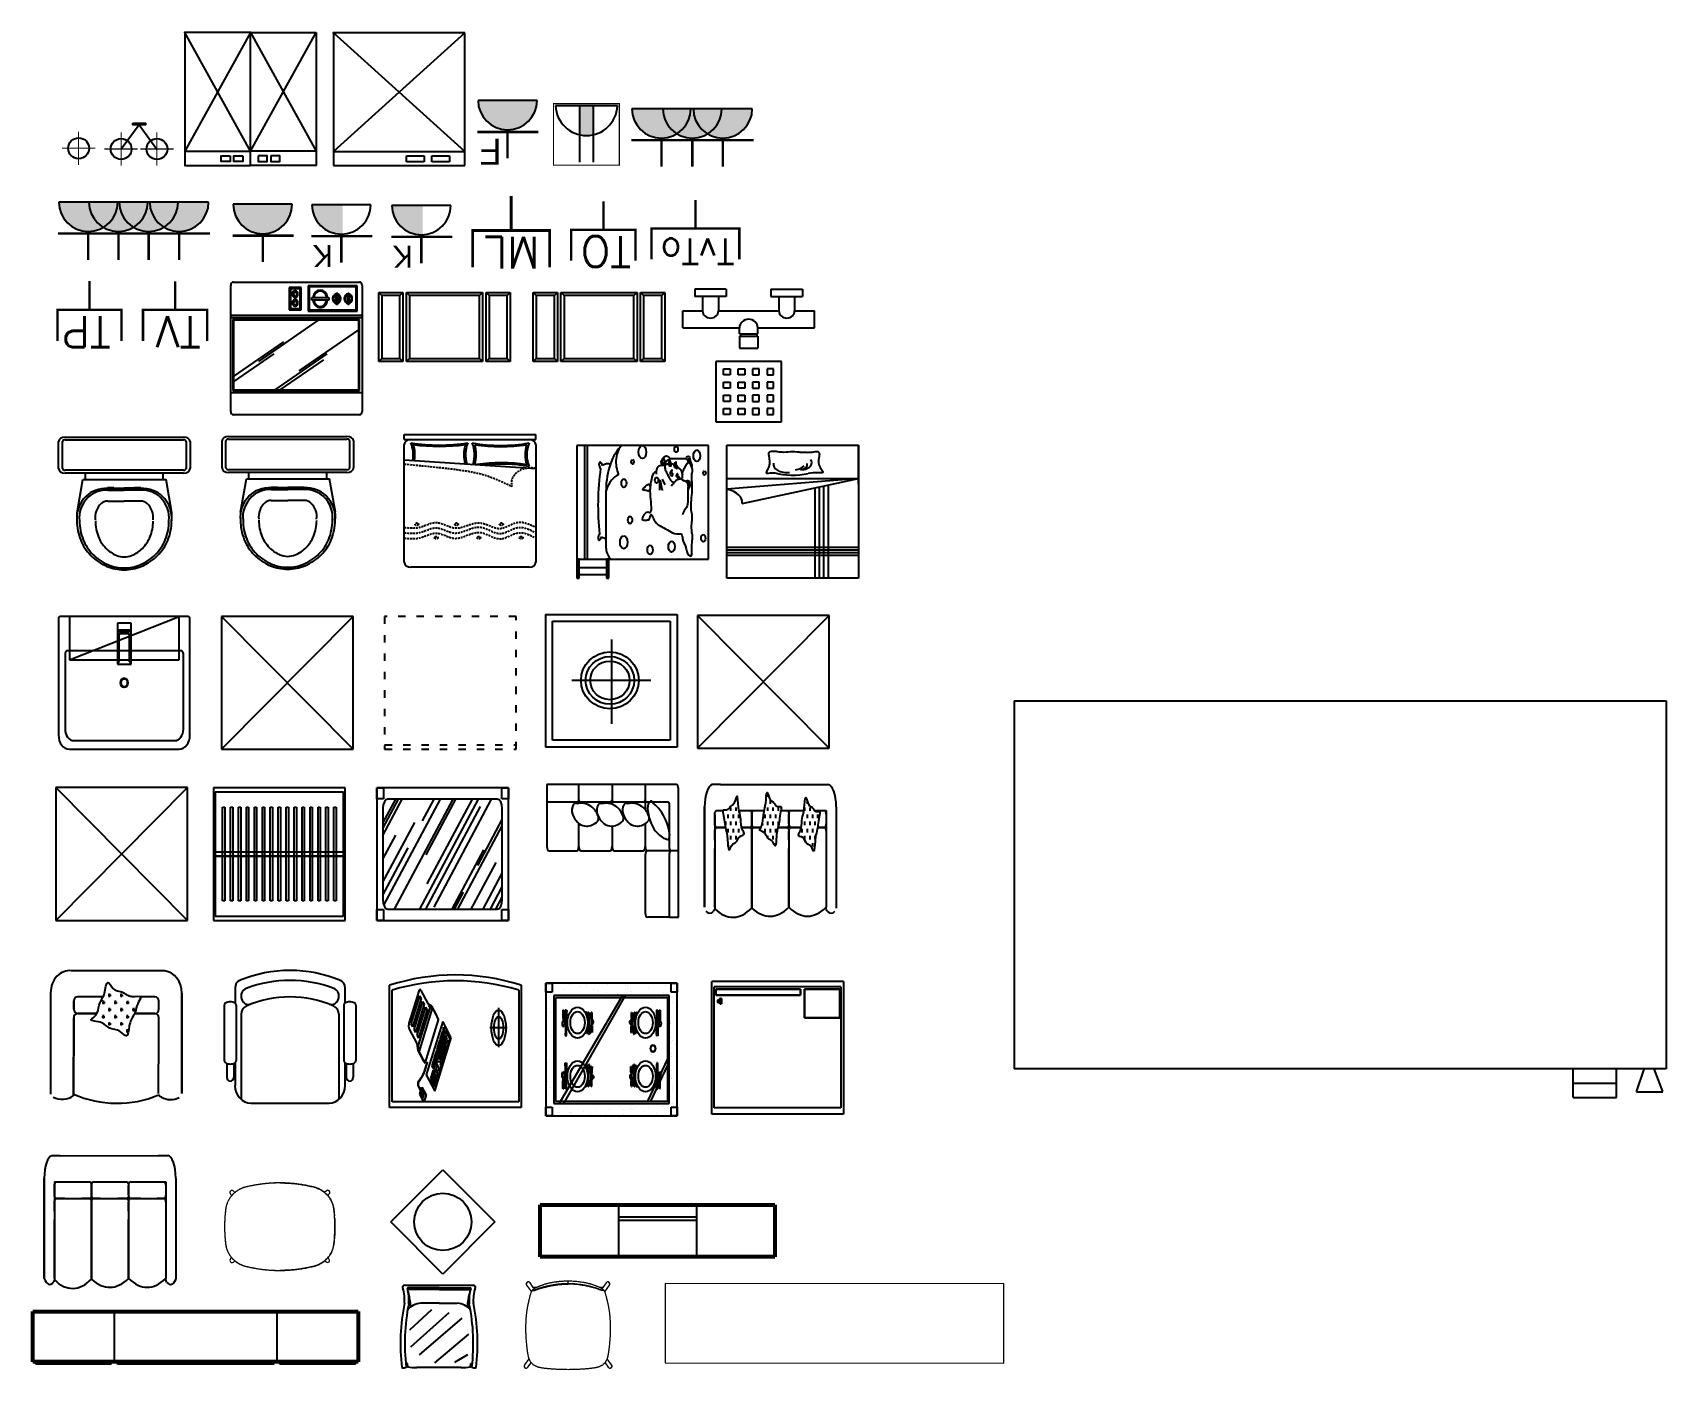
# Model space of a CAD drawing. Header units: inches. Extents: x -332 to 3160665360507, y -10609 to 2196718997769.
# Drawn here: x -114 to 7724, y -5767 to 647 of the extents above; entities that cross this region are included whole.
import ezdxf

# ---------------------------------------------------------------- set-up
doc = ezdxf.new("R2010")
doc.units = ezdxf.units.IN
doc.header["$MEASUREMENT"] = 0
doc.linetypes.add('ACAD_ISO03W100', pattern=[30, 12, -18])
doc.linetypes.add('HIDDENX2', pattern=[19.05, 12.7, -6.35])
doc.layers.add('1P-9-插座', color=255, linetype='Continuous')
doc.layers.add('ceco.net 148', color=7, linetype='Continuous')
doc.layers.add('layer_1', color=7, linetype='Continuous', lineweight=25)
doc.styles.add('130', font='simplex8.shx', dxfattribs={"height": 130, "bigfont": 'gbcbig.shx'})
doc.styles.get("Standard").update_dxf_attribs({"font": 'arial.ttf'})

# ---------------------------------------------------------------- blocks, each defined once
blk = doc.blocks.new('Furniture_Sofa_OtherSofa')
at = {"color": 3}
for p, q in [((-673.6, 332.4), (-788.1, 332.4)), ((-673.6, 332.4), (667.1, 332.9)), ((667.1, 332.9), (770.4, 332.9)), ((770.4, 332.9), (798, 332.9)), ((-890.8, -287.4), (-890.8, 219.7)), ((-890.8, 219.7), (-890.8, -287.4)), ((-753.3, 200.8), (-752.3, -295.2)), ((-753.3, 200.8), (-267.8, 200.8)), ((-752.3, 137.1), (-752.3, 179.5)), ((-244.8, 137.1), (-244.8, 179.5)), ((-244.8, 179.5), (-244.8, 137.1)), ((-221.7, 200.8), (-76.3, 200.8)), ((-76.3, 200.8), (239.7, 200.8)), ((262.8, 179.5), (262.8, 137.1)), ((262.8, 137.1), (262.8, 179.5)), ((285.9, 200.8), (467.2, 200.8)), ((376, 200.8), (770.4, 200.8)), ((614.3, 200.8), (747.3, 200.8)), ((770.4, 200.8), (770.4, -287.4)), ((770.4, 179.5), (770.4, 137.1)), ((908.8, 219.7), (908.8, -292.8)), ((-752.3, 52.2), (-752.3, 94.6)), ((-608.3, 115.9), (-729.3, 115.9)), ((-729.3, 115.9), (-608.3, 115.9)), ((-608.3, 115.9), (-267.8, 115.9)), ((-267.8, 115.9), (-383.9, 115.9)), ((-244.8, -291.4), (-244.8, 94.6)), ((-244.8, 94.6), (-244.8, -291.4)), ((-221.7, 115.9), (-120.9, 115.9)), ((-120.9, 115.9), (-221.7, 115.9)), ((-120.9, 115.9), (239.7, 115.9)), ((239.7, 115.9), (116.4, 115.9)), ((262.8, 94.6), (262.8, 52.2)), ((262.8, 52.2), (262.8, 94.6)), ((431, 115.9), (285.9, 115.9)), ((285.9, 115.9), (431, 115.9)), ((431, 115.9), (747.3, 115.9)), ((747.3, 115.9), (655.3, 115.9)), ((770.4, 94.6), (770.4, 52.2)), ((-752.3, -287.4), (-752.3, 9.7)), ((262.8, 52.2), (262.8, 9.7)), ((262.8, 9.7), (262.8, -287.4)), ((262.8, -287.4), (262.8, 9.7)), ((770.4, 9.7), (770.4, -287.4))]:
    blk.add_line(p, q, dxfattribs=at)
for centre, radius, start, end in [((-776.7, 218.9), 114.1, 95.74651, 179.58503), ((794.7, 218.9), 114.1, 0.41497, 88.38712), ((-816.2, -212.4), 105.8, 225.14461, 296.63555), ((-503.8, 407.8), 745.6, 250.52601, 290.32484), ((3.3, 434.9), 767.5, 251.14623, 289.76401), ((516.6, 402.6), 735.2, 249.80692, 290.19308), ((835.3, -199), 119.1, 245.76148, 308.0974)]:
    blk.add_arc(centre, radius, start, end, dxfattribs=at)
at = {"color": 3, "extrusion": (0, 0, -1)}
for centre, major_axis, start_param, end_param in [((-729.3, 179.5), (-23.1, 0), 0, 1.570796), ((-729.3, 179.5), (-23.1, 0), 0, 1.570796), ((-267.8, 179.5), (-23.1, 0), 1.570796, 3.141593), ((-221.7, 179.5), (-23.1, 0), 0, 1.570796), ((239.7, 179.5), (-23.1, 0), 1.570796, 3.141593), ((285.9, 179.5), (-23.1, 0), 0, 1.570796), ((747.3, 179.5), (-23.1, 0), 1.570796, 3.141593), ((747.3, 179.5), (-23.1, 0), 1.570796, 3.141593), ((-729.3, 137.1), (-23.1, 0), 4.712389, 6.283185), ((-729.3, 94.6), (-23.1, 0), 0, 1.570796), ((-267.8, 137.1), (-23.1, 0), 3.141593, 4.712389), ((-267.8, 94.6), (-23.1, 0), 1.570796, 3.141593), ((-221.7, 137.1), (23.1, 0), 1.570796, 3.141593), ((-221.7, 94.6), (-23.1, 0), 0, 1.570796), ((239.7, 137.1), (-23.1, 0), 3.141593, 4.712389), ((239.7, 94.6), (-23.1, 0), 1.570796, 3.141593), ((285.9, 137.1), (23.1, 0), 1.570796, 3.141593), ((285.9, 94.6), (-23.1, 0), 0, 1.570796), ((747.3, 137.1), (-23.1, 0), 3.141593, 4.712389), ((747.3, 94.6), (-23.1, 0), 1.570796, 3.141593), ((793.4, -287.4), (-23.1, 0), -1.261504, 0)]:
    blk.add_ellipse(centre, major_axis=major_axis, ratio=0.92, start_param=start_param, end_param=end_param, dxfattribs=at)
at = {"color": 3}
blk.add_ellipse((-774.4, -286.4), major_axis=(24.7, 7.5), ratio=0.828328, start_param=4.688107, end_param=5.511872, dxfattribs=at)
blk = doc.blocks.new('furniture_littletable_otherlittletable')
at = {"color": 3, "linetype": 'Continuous', "lineweight": 15}
for p, q in [((-234.7, 157), (-227.9, 150.6)), ((-213.5, 164.6), (-221.4, 172)), ((225, 172.5), (216.2, 164.5)), ((230.6, 150.5), (238.3, 157.5)), ((-228.8, -148.9), (-234.5, -154.7)), ((236.9, -153.7), (231.6, -148.8)), ((-221.2, -169.7), (-214.6, -163)), ((217.4, -162.9), (223.5, -168.6))]:
    blk.add_line(p, q, dxfattribs=at)
at = {"color": 3, "linetype": 'Continuous', "lineweight": 15, "flags": 128}
blk.add_lwpolyline([(266.2, 0.3), (266.2, 0.3), (266.2, 0.4)], dxfattribs=at)
at = {"color": 3, "linetype": 'Continuous', "lineweight": 15}
for centre, start, end in [((-228, 164.5), 48.30468, 228.30468), ((231.7, 165), 311.69532, 131.69532), ((-227.8, -162.2), 131.69532, 311.69532), ((230.2, -161.2), 228.30468, 48.30468)]:
    blk.add_arc(centre, 10, start, end, dxfattribs=at)
for points, knots in [([(1.3, 210.4), (-15.4, 210.4), (-32.1, 209.8), (-57.1, 208), (-65.4, 207.2), (-82.1, 205.4), (-90.3, 204.3), (-115.2, 200.6), (-131.6, 197.5), (-150, 193.4), (-152, 193), (-155.1, 192.3), (-156.1, 192), (-157.6, 191.7), (-158.1, 191.5), (-159.2, 191.3), (-159.7, 191.2), (-162.2, 190.5), (-164.2, 190), (-168.2, 188.8), (-170.2, 188.2), (-176.2, 186.2), (-180.1, 184.7), (-185.8, 182.1), (-187.7, 181.2), (-190.5, 179.8), (-191.4, 179.3), (-193.3, 178.4), (-194.2, 177.9), (-196.9, 176.3), (-198.7, 175.2), (-202.2, 173), (-204, 171.8), (-207.4, 169.4), (-209.1, 168.2), (-212.4, 165.6), (-214, 164.3), (-217.2, 161.6), (-218.7, 160.2), (-221.8, 157.3), (-223.2, 155.8), (-226.1, 152.8), (-227.6, 151.2), (-230.3, 148.1), (-231.6, 146.5), (-234.2, 143.2), (-235.5, 141.5), (-237.3, 139), (-237.9, 138.1), (-239.1, 136.4), (-239.6, 135.5), (-241.3, 132.9), (-242.4, 131.1), (-244.4, 127.4), (-245.4, 125.6), (-247.3, 121.8), (-248.2, 119.9), (-249.8, 116.1), (-250.6, 114.1), (-252.1, 110.2), (-252.7, 108.2), (-254, 104.3), (-254.6, 102.2), (-255.6, 98.2), (-256.1, 96.2), (-257, 92.1), (-257.4, 90), (-257.9, 86.9), (-258.1, 85.9), (-258.3, 83.8), (-258.5, 82.8), (-258.7, 81.2), (-258.7, 80.7), (-258.9, 79.7), (-258.9, 79.2), (-259.1, 77.6), (-259.2, 76.6), (-260.2, 67.2), (-261, 58.9), (-262.2, 42.2), (-263.2, 25.5), (-263.5, 8.8), (-263.5, 0.4)], [1204.042493, 1204.042493, 1204.042493, 1204.042493, 1254.161727, 1254.161727, 1279.244962, 1279.244962, 1304.328196, 1304.328196, 1354.494665, 1354.494665, 1360.765474, 1360.765474, 1363.900878, 1363.900878, 1365.46858, 1365.46858, 1367.036282, 1367.036282, 1373.307091, 1373.307091, 1379.5779, 1379.5779, 1392.119517, 1392.119517, 1398.390326, 1398.390326, 1401.52573, 1401.52573, 1404.661134, 1404.661134, 1410.931943, 1410.931943, 1417.202752, 1417.202752, 1423.47356, 1423.47356, 1429.744369, 1429.744369, 1436.015177, 1436.015177, 1442.285986, 1442.285986, 1448.556795, 1448.556795, 1454.827603, 1454.827603, 1461.098412, 1461.098412, 1464.233816, 1464.233816, 1467.369221, 1467.369221, 1473.640029, 1473.640029, 1479.910838, 1479.910838, 1486.181647, 1486.181647, 1492.452455, 1492.452455, 1498.723264, 1498.723264, 1504.994072, 1504.994072, 1511.264881, 1511.264881, 1517.53569, 1517.53569, 1520.671094, 1520.671094, 1523.806498, 1523.806498, 1525.3742, 1525.3742, 1526.941903, 1526.941903, 1530.077307, 1530.077307, 1555.160541, 1555.160541, 1580.243776, 1605.327011, 1605.327011, 1605.327011, 1605.327011]), ([(266.2, 0.4), (266.2, 17.1), (265.6, 33.8), (264, 54.6), (263.7, 58.8), (263.1, 65), (262.9, 67.1), (262.6, 70.2), (262.5, 71.3), (262.3, 73.3), (262.1, 74.4), (261.9, 76.4), (261.8, 77.5), (261.6, 79), (261.6, 79.6), (261.4, 80.6), (261.4, 81.1), (261.1, 83.7), (260.8, 85.8), (260.1, 89.9), (259.7, 92), (258.8, 96.1), (258.4, 98.1), (256.8, 104.2), (255.5, 108.2), (252.6, 116), (250.9, 119.8), (247.2, 127.3), (245.2, 131), (241.8, 136.3), (240.6, 138), (238.2, 141.4), (237, 143.1), (234.4, 146.4), (233, 148), (230.3, 151.2), (228.9, 152.7), (224.5, 157.2), (221.5, 160.1), (215.2, 165.6), (211.9, 168.2), (205, 173), (201.5, 175.2), (194.2, 179.3), (190.5, 181.2), (182.8, 184.6), (178.9, 186.1), (173, 188.2), (171, 188.8), (167, 190), (165, 190.5), (161.9, 191.3), (160.9, 191.5), (158.9, 192), (157.8, 192.2), (154.8, 192.9), (152.8, 193.4), (146.6, 194.8), (142.5, 195.6), (134.4, 197.3), (130.2, 198.1), (117.9, 200.4), (109.7, 201.8), (93.1, 204.3), (84.8, 205.4), (68.2, 207.2), (59.9, 208), (34.8, 209.8), (18.1, 210.4), (1.4, 210.4), (1.4, 210.4), (1.3, 210.4)], [802.77004, 802.77004, 802.77004, 802.77004, 852.829974, 852.829974, 865.371592, 865.371592, 871.6424, 871.6424, 874.777805, 874.777805, 877.913209, 877.913209, 881.048613, 881.048613, 882.616315, 882.616315, 884.184018, 884.184018, 890.454826, 890.454826, 896.725635, 896.725635, 902.996443, 902.996443, 915.538061, 915.538061, 928.079678, 928.079678, 940.621295, 940.621295, 946.892104, 946.892104, 953.162913, 953.162913, 959.433721, 959.433721, 965.70453, 965.70453, 978.246147, 978.246147, 990.787764, 990.787764, 1003.329382, 1003.329382, 1015.870999, 1015.870999, 1028.412616, 1028.412616, 1034.683425, 1034.683425, 1040.954233, 1040.954233, 1044.089638, 1044.089638, 1047.225042, 1047.225042, 1053.495851, 1053.495851, 1066.037468, 1066.037468, 1078.579085, 1078.579085, 1103.66232, 1103.66232, 1128.745554, 1128.745554, 1153.828789, 1153.828789, 1203.995258, 1203.995258, 1204.042493, 1204.042493, 1204.042493, 1204.042493]), ([(1.4, 210.2), (9.8, 210.1), (26.5, 209.9), (51.5, 208.5), (76.5, 206.2), (102.4, 202.8), (129.1, 198.3), (151, 193.6), (167.3, 189.8), (177.8, 186.4), (188, 182.2), (198.3, 177), (208.5, 170.6), (218.4, 162.9), (227.5, 154.2), (235.7, 144.8), (243, 134.5), (249.2, 123.6), (254.1, 112.1), (257.9, 100.1), (260.5, 87.8), (261.9, 75.3), (263.1, 63.4), (263.7, 55.5), (264, 51.8)], [0, 0, 0, 0, 0.071739, 0.143475, 0.215206, 0.28694, 0.367293, 0.447637, 0.4792, 0.510754, 0.542316, 0.573866, 0.609727, 0.645579, 0.681439, 0.717296, 0.753147, 0.789009, 0.824854, 0.860715, 0.896565, 0.932438, 0.968305, 1, 1, 1, 1]), ([(-263.5, 0.4), (-263.5, -8), (-263.2, -24.7), (-262.2, -41.4), (-261, -58.1), (-260.2, -66.4), (-259.2, -75.8), (-259.1, -76.8), (-258.9, -78.9), (-258.7, -79.9), (-258.5, -81.5), (-258.5, -82), (-258.3, -83), (-258.3, -83.6), (-258.1, -85.1), (-257.9, -86.1), (-257.4, -89.2), (-257, -91.3), (-256.1, -95.4), (-255.6, -97.4), (-254.6, -101.5), (-254, -103.5), (-252.8, -107.5), (-252.1, -109.4), (-250.6, -113.4), (-249.8, -115.3), (-248.2, -119.1), (-247.3, -121), (-245.4, -124.8), (-244.5, -126.6), (-242.4, -130.3), (-241.3, -132.1), (-239.7, -134.7), (-239.1, -135.6), (-237.9, -137.3), (-237.3, -138.2), (-235.5, -140.8), (-234.3, -142.4), (-231.7, -145.7), (-230.3, -147.3), (-227.6, -150.5), (-226.2, -152), (-223.3, -155), (-221.8, -156.5), (-218.8, -159.4), (-217.2, -160.8), (-214.1, -163.5), (-212.4, -164.9), (-209.1, -167.4), (-207.5, -168.7), (-202.3, -172.3), (-198.8, -174.5), (-191.5, -178.7), (-187.8, -180.5), (-182, -183.1), (-180.1, -183.9), (-176.2, -185.4), (-174.3, -186.1), (-170.3, -187.5), (-168.3, -188.1), (-164.3, -189.3), (-162.3, -189.8), (-159.2, -190.6), (-158.2, -190.8), (-156.2, -191.3), (-155.1, -191.5), (-152.1, -192.2), (-150.1, -192.7), (-131.7, -196.8), (-115.2, -199.9), (-90.4, -203.6), (-82.1, -204.7), (-65.5, -206.5), (-57.2, -207.3), (-32.1, -209.1), (-15.4, -209.7), (1.3, -209.7), (1.3, -209.7), (1.3, -209.7)], [0, 0, 0, 0, 25.083235, 50.166469, 50.166469, 75.249704, 75.249704, 78.385108, 78.385108, 81.520512, 81.520512, 83.088214, 83.088214, 84.655917, 84.655917, 87.791321, 87.791321, 94.06213, 94.06213, 100.332938, 100.332938, 106.603747, 106.603747, 112.874555, 112.874555, 119.145364, 119.145364, 125.416173, 125.416173, 131.686981, 131.686981, 137.95779, 137.95779, 141.093194, 141.093194, 144.228599, 144.228599, 150.499407, 150.499407, 156.770216, 156.770216, 163.041025, 163.041025, 169.311833, 169.311833, 175.582642, 175.582642, 181.85345, 181.85345, 188.124259, 188.124259, 200.665876, 200.665876, 213.207494, 213.207494, 219.478302, 219.478302, 225.749111, 225.749111, 232.019919, 232.019919, 238.290728, 238.290728, 241.426132, 241.426132, 244.561537, 244.561537, 250.832345, 250.832345, 300.998814, 300.998814, 326.082049, 326.082049, 351.165284, 351.165284, 401.331753, 401.331753, 401.356731, 401.356731, 401.356731, 401.356731]), ([(1.3, -209.7), (18.1, -209.8), (34.8, -209.1), (59.8, -207.3), (68.1, -206.5), (84.7, -204.7), (93, -203.6), (109.6, -201.2), (117.8, -199.8), (130.2, -197.5), (134.3, -196.7), (142.5, -195), (146.6, -194.1), (152.7, -192.7), (154.7, -192.3), (157.8, -191.6), (158.8, -191.3), (160.8, -190.9), (161.9, -190.6), (164.9, -189.9), (166.9, -189.3), (170.9, -188.1), (172.9, -187.5), (176.9, -186.2), (178.8, -185.5), (182.7, -183.9), (184.7, -183.1), (190.4, -180.6), (194.2, -178.7), (201.4, -174.6), (205, -172.4), (211.8, -167.5), (215.1, -165), (221.5, -159.5), (224.5, -156.6), (230.3, -150.6), (233, -147.4), (238.2, -140.9), (240.6, -137.5), (245.1, -130.4), (247.2, -126.8), (250.9, -119.3), (252.6, -115.4), (254.8, -109.5), (255.4, -107.6), (256.7, -103.6), (257.3, -101.6), (258.3, -97.5), (258.8, -95.5), (259.7, -91.4), (260.1, -89.3), (260.6, -86.2), (260.8, -85.2), (261.1, -83.1), (261.2, -82.1), (261.4, -80.6), (261.4, -80), (261.6, -79), (261.6, -78.5), (261.8, -76.9), (261.9, -75.9), (262.9, -66.5), (263.7, -58.2), (265.6, -33.2), (266.2, -16.4), (266.2, 0.3)], [401.356731, 401.356731, 401.356731, 401.356731, 451.498222, 451.498222, 476.581456, 476.581456, 501.664691, 501.664691, 526.747925, 526.747925, 539.289543, 539.289543, 551.83116, 551.83116, 558.101969, 558.101969, 561.237373, 561.237373, 564.372777, 564.372777, 570.643586, 570.643586, 576.914394, 576.914394, 583.185203, 583.185203, 589.456012, 589.456012, 601.997629, 601.997629, 614.539246, 614.539246, 627.080864, 627.080864, 639.622481, 639.622481, 652.164098, 652.164098, 664.705715, 664.705715, 677.247333, 677.247333, 689.78895, 689.78895, 696.059758, 696.059758, 702.330567, 702.330567, 708.601376, 708.601376, 714.872184, 714.872184, 718.007589, 718.007589, 721.142993, 721.142993, 722.710695, 722.710695, 724.278397, 724.278397, 727.413802, 727.413802, 752.497036, 752.497036, 802.663505, 802.663505, 802.663505, 802.663505]), ([(266, 0.3), (266, -16.4), (265.4, -33.1), (263.5, -58.2), (262.8, -66.5), (261.7, -75.8), (261.6, -76.9), (261.5, -78.4), (261.4, -78.9), (261.3, -80), (261.2, -80.5), (261, -82), (260.9, -83.1), (260.6, -85.2), (260.4, -86.2), (259.9, -89.3), (259.6, -91.3), (258.7, -95.4), (258.2, -97.5), (257.1, -101.5), (256.6, -103.5), (255.3, -107.5), (254.6, -109.5), (252.4, -115.3), (250.8, -119.2), (247.1, -126.7), (245, -130.3), (240.5, -137.4), (238.1, -140.8), (232.9, -147.3), (230.2, -150.5), (224.4, -156.5), (221.3, -159.4), (215, -164.8), (211.7, -167.4), (204.8, -172.2), (201.3, -174.4), (194, -178.5), (190.3, -180.4), (184.6, -182.9), (182.6, -183.7), (178.7, -185.3), (176.8, -186), (172.8, -187.3), (170.8, -187.9), (166.8, -189.1), (164.8, -189.6), (161.7, -190.4), (160.7, -190.6), (158.7, -191.1), (157.7, -191.4), (154.6, -192.1), (152.6, -192.5), (146.5, -193.9), (142.4, -194.8), (134.2, -196.4), (130.1, -197.2), (117.8, -199.5), (109.5, -200.9), (93, -203.4), (84.7, -204.5), (68.1, -206.3), (59.8, -207.1), (34.8, -208.9), (18.1, -209.5), (1.4, -209.5)], [401.434489, 401.434489, 401.434489, 401.434489, 451.600958, 451.600958, 476.684193, 476.684193, 479.819597, 479.819597, 481.387299, 481.387299, 482.955001, 482.955001, 486.090406, 486.090406, 489.22581, 489.22581, 495.496618, 495.496618, 501.767427, 501.767427, 508.038236, 508.038236, 514.309044, 514.309044, 526.850662, 526.850662, 539.392279, 539.392279, 551.933896, 551.933896, 564.475513, 564.475513, 577.017131, 577.017131, 589.558748, 589.558748, 602.100365, 602.100365, 614.641983, 614.641983, 620.912791, 620.912791, 627.1836, 627.1836, 633.454408, 633.454408, 639.725217, 639.725217, 642.860621, 642.860621, 645.996026, 645.996026, 652.266834, 652.266834, 664.808452, 664.808452, 677.350069, 677.350069, 702.433303, 702.433303, 727.516538, 727.516538, 752.599773, 752.599773, 802.663505, 802.663505, 802.663505, 802.663505]), ([(263.9, -52.9), (264.2, -49.7), (264.6, -42.9), (265.1, -32.2), (265.6, -20.5), (265.8, -7.8), (265.9, 5.9), (265.7, 18.9), (265.3, 31), (264.8, 42), (264.2, 49.4), (263.9, 53.2)], [0, 0, 0, 0, 0.092047, 0.193204, 0.303054, 0.42178, 0.551101, 0.690152, 0.788748, 0.892368, 1, 1, 1, 1]), ([(264.8, 40.9), (264.8, 39.9), (265.2, 34.7), (265.6, 25.4), (266, 12.8), (266, 4.5), (266, 0.3)], [0, 0, 0, 0, 0.075706, 0.383784, 0.691879, 1, 1, 1, 1])]:
    blk.add_open_spline(points, degree=3, knots=knots, dxfattribs=at)
for points in [[(1.4, 210.2), (-1, 210.2), (-6, 210.2), (-13.4, 210), (-20.8, 209.8), (-28.2, 209.6), (-35.7, 209.2), (-43.1, 208.8), (-50.6, 208.2), (-57.9, 207.6), (-65.4, 206.9), (-72.7, 206.2), (-80.1, 205.3), (-87.4, 204.4), (-94.9, 203.4), (-102.2, 202.3), (-109.5, 201.1), (-116.8, 199.8), (-124.1, 198.5), (-131.5, 197.1), (-138.7, 195.6), (-146, 194.1), (-153.2, 192.4), (-160.5, 190.8), (-167.6, 188.8), (-174.8, 186.5), (-181.6, 183.8), (-188.4, 180.7), (-195, 177.2), (-201.3, 173.5), (-207.6, 169.2), (-213.3, 164.7), (-218.9, 159.8), (-224.3, 154.6), (-229.3, 149.1), (-234, 143.3), (-238.3, 137.3), (-242.3, 131), (-245.9, 124.5), (-249, 117.7), (-251.7, 110.9), (-254.1, 103.7), (-255.9, 96.7), (-257.4, 89.3), (-258.5, 81.9), (-259.3, 74.6), (-260, 67.2), (-260.7, 59.8), (-261.3, 52.4), (-261.9, 44.9), (-262.3, 37.5), (-262.7, 30.2), (-263, 22.7), (-263.2, 15.2), (-263.3, 7.8), (-263.3, 2.9), (-263.3, 0.4)], [(-263.3, 0.4), (-263.3, -2.2), (-263.3, -7.4), (-263.2, -15.3), (-262.9, -23.2), (-262.6, -31.1), (-262.2, -38.9), (-261.7, -46.7), (-261.1, -54.7), (-260.4, -62.4), (-259.6, -70.4), (-258.8, -78.1), (-257.8, -85.9), (-256.4, -93.7), (-254.6, -101.3), (-252.2, -108.9), (-249.4, -116.2), (-246.1, -123.3), (-242.4, -130.2), (-238.1, -136.9), (-233.5, -143.3), (-228.5, -149.3), (-223.1, -155.1), (-217.4, -160.5), (-211.4, -165.6), (-205.1, -170.2), (-198.4, -174.5), (-191.6, -178.4), (-184.4, -181.9), (-177.2, -184.9), (-169.7, -187.5), (-162.3, -189.6), (-154.5, -191.4), (-146.8, -193.2), (-139.2, -194.8), (-131.5, -196.4), (-123.7, -197.9), (-116.1, -199.3), (-108.2, -200.6), (-100.5, -201.8), (-92.7, -203), (-84.9, -204), (-77, -205), (-69.3, -205.8), (-61.5, -206.6), (-53.6, -207.3), (-45.7, -207.9), (-37.9, -208.4), (-30, -208.8), (-22.2, -209.1), (-14.3, -209.3), (-6.5, -209.5), (-1.2, -209.5), (1.4, -209.5)]]:
    blk.add_open_spline(points, degree=3, dxfattribs=at)
blk = doc.blocks.new('furniture_littletable_sidetable')
at = {"color": 3, "lineweight": 53}
for p, q in [((-56.26, -12.48), (-56.26, 12.52)), ((-56.26, 12.52), (56.24, 12.52)), ((56.24, 12.52), (56.24, -12.48)), ((56.24, -12.48), (-56.26, -12.48))]:
    blk.add_line(p, q, dxfattribs=at)
at = {"color": 3}
for p, q in [((-18.76, 12.52), (-18.76, -12.48)), ((18.74, 12.52), (18.74, -12.48)), ((56.22, 12.52), (56.22, -12.48)), ((56.24, 12.52), (56.24, -12.48)), ((-18.76, 6.75), (18.74, 6.75)), ((-18.76, 5.06), (18.74, 5.06))]:
    blk.add_line(p, q, dxfattribs=at)
blk = doc.blocks.new('furniture_littletable_flowerstand')
at = {"color": 3}
for p, q in [((-50, 0), (0, 50)), ((0, 50), (50, 0)), ((0, -50), (-50, 0)), ((50, 0), (0, -50))]:
    blk.add_line(p, q, dxfattribs=at)
blk.add_circle((0, 0), 27.5, dxfattribs=at)
blk = doc.blocks.new('furniture_cabinet_tvcabinet')
at = {"color": 3, "lineweight": 53}
for p, q in [((-29688, -4647), (-29688, 5040)), ((-29688, 5040), (32765, 5040)), ((32765, 5040), (32765, -4647)), ((32765, -4647), (-29688, -4647))]:
    blk.add_line(p, q, dxfattribs=at)
at = {"color": 3}
for p, q in [((-14043, 5040), (-14043, -4647)), ((17178, 5040), (17178, -4647)), ((-29112, -5124), (-29112, -4647)), ((-14627, -5124), (-29112, -5124)), ((-14627, -5124), (-14627, -4647)), ((-13438, -5129), (-13438, -4647)), ((16602, -5129), (-13438, -5129)), ((16602, -5129), (16602, -4647)), ((17761, -5116), (17761, -4647)), ((32235, -5116), (17761, -5116)), ((32235, -5116), (32235, -4647))]:
    blk.add_line(p, q, dxfattribs=at)
blk = doc.blocks.new('furniture_stool_eatstool')
at = {"color": 3}
for p, q in [((-1.69, 4.11), (-6.67, -0.53)), ((2.31, 3.42), (-6.48, -4.43)), ((5.32, 2.23), (-4.45, -6.15)), ((6.8, -1.47), (-0.95, -7.98)), ((6.56, -6.15), (3.64, -7.93))]:
    blk.add_line(p, q, dxfattribs=at)
at = {"layer": 'ceco.net 148', "color": 3}
for p, q in [((-7.78, 9.8), (7.89, 9.8)), ((0.07, 9.13), (-7.1, 9.13)), ((0.07, 8.81), (-7.08, 8.81)), ((0.07, 8.78), (-7.08, 8.78)), ((0.07, 9.13), (7.24, 9.13)), ((0.07, 8.81), (7.22, 8.81)), ((0.07, 8.78), (7.22, 8.78)), ((0.07, 5.62), (-4.1, 5.62)), ((0.07, 5.62), (4.23, 5.62)), ((-7.17, -8.18), (-7.54, -8.18)), ((-7.17, -8.18), (-7.53, -8.35)), ((-7.1, -8.93), (-7.17, -8.18)), ((0.06, -9.07), (-5.01, -9.07)), ((5.13, -9.07), (0.06, -9.07)), ((7.24, -8.93), (7.31, -8.18)), ((7.31, -8.18), (7.66, -8.35)), ((7.31, -8.18), (7.68, -8.18))]:
    blk.add_line(p, q, dxfattribs=at)
for centre, radius, start, end in [((-7.78, 9.3), 0.491, 89.8292, 211.4999), ((-16.24, 6.44), 8.45, 354.5513, 17.9661), ((-7.08, 9.04), 0.0943, 100.345, 201.3742), ((-16.2, 6.42), 9.39, 354.5513, 15.9626), ((-7.08, 8.78), 0.0283, 87.3762, 197.5208), ((-7.09, 8.76), 0.0169, 71.7715, 189.2202), ((-18.79, 4.55), 12.38, 1.1591, 17.5641), ((18.93, 4.55), 12.38, 162.4359, 178.8409), ((16.34, 6.42), 9.39, 164.0374, 185.4487), ((7.22, 8.78), 0.0283, 342.4792, 92.6238), ((7.23, 8.76), 0.0169, 350.7798, 108.2285), ((7.22, 9.04), 0.0943, 338.6258, 79.655), ((7.89, 9.3), 0.491, 328.5001, 90.1708), ((16.35, 6.44), 8.45, 162.0339, 185.4487), ((37.29, -3.59), 46.05, 168.4357, 186.8363), ((37.25, -3.6), 45.02, 168.4357, 186.8363), ((-4.06, 1.8), 3.82, 90.5164, 143.1927), ((4.2, 1.8), 3.82, 36.8073, 89.4836), ((-37.11, -3.6), 45.02, 353.1637, 11.5643), ((-37.17, -3.59), 46.05, 353.1637, 11.5643), ((-8.04, -8.3), 0.866, 243.1961, 310.4764), ((-7.27, -9.38), 0.469, 71.7536, 116.5375), ((-7.25, -9.38), 0.469, 71.7536, 116.5375), ((-4.83, 9.68), 18.75, 262.9704, 269.4301), ((4.94, 9.68), 18.75, 270.5699, 277.0296), ((7.38, -9.38), 0.469, 63.4625, 108.2464), ((7.39, -9.38), 0.469, 63.4625, 108.2464), ((8.16, -8.3), 0.866, 229.5236, 296.8039)]:
    blk.add_arc(centre, radius, start, end, dxfattribs=at)
blk = doc.blocks.new('furniture_stool_otherstool')
at = {"color": 3, "linetype": 'Continuous', "lineweight": 15}
for p, q in [((-199.2, 203.1), (-176.5, 171.7)), ((-167.2, 193), (-183, 214.8)), ((-150.6, 193), (-167.6, 193)), ((-162.7, 186.7), (-165.2, 190.2)), ((166.8, 193), (149.7, 193)), ((164.3, 190.2), (161.8, 186.7)), ((182.1, 214.8), (166.3, 193)), ((175.6, 171.7), (198.3, 203.1)), ((-188.3, -149.8), (-209.5, -178.6)), ((184.4, -156.1), (184.4, -156.1)), ((208.6, -178.6), (187.4, -149.9)), ((-193.4, -190.4), (-178.1, -169.7)), ((-178.9, -169.7), (-176.3, -169.7)), ((-175.2, -171), (-175.2, -171)), ((174.2, -171), (174.2, -171)), ((175.4, -169.7), (178, -169.7)), ((177.1, -169.7), (192.5, -190.4))]:
    blk.add_line(p, q, dxfattribs=at)
for centre, radius, start, end in [((-191.1, 208.9), 10, 35.92623, 215.92623), ((-191.1, 208.9), 10, 90.33745, 215.36341), ((-191, 209), 9.85, 36.03467, 90.75692), ((190.2, 208.9), 10, 324.07377, 144.07377), ((190.1, 209), 9.85, 89.24308, 143.96533), ((190.1, 208.9), 10, 324.63659, 89.66255), ((-201.5, -184.5), 10, 143.53228, 323.53228), ((-201.4, -184.4), 10, 144.00188, 323.06268), ((200.5, -184.5), 10, 216.46772, 36.46772), ((200.5, -184.4), 10, 216.93732, 35.99812)]:
    blk.add_arc(centre, radius, start, end, dxfattribs=at)
for points, knots in [([(-169.4, 182.1), (-170.1, 181.3), (-171.6, 179.9), (-173.1, 177.7), (-174.5, 175.5), (-175.6, 173.4), (-177, 170.7), (-178.6, 167.3), (-180.4, 162.4), (-182.3, 156.5), (-184.2, 149.5), (-186.1, 142), (-187.6, 135.5), (-188.8, 130.6), (-189.5, 127.4), (-190.1, 124.9), (-190.6, 122.7), (-191.1, 120.5), (-191.8, 117.6), (-192.6, 113.8), (-193.6, 109.1), (-194.6, 104.2), (-195.6, 99.4), (-196.4, 94.8), (-197.2, 90.5), (-198, 85.3), (-198.9, 79.4), (-199.9, 72.6), (-200.6, 66.4), (-201.2, 60.6), (-201.7, 54.9), (-202.2, 49.1), (-202.7, 43.2), (-203, 37.2), (-203.3, 31.5), (-203.6, 26.2), (-203.8, 21.2), (-204, 16.2), (-204.1, 10.9), (-204.2, 5.1), (-204.3, -1.3), (-204.2, -8.1), (-204.2, -15.7), (-204, -24.2), (-203.6, -33.7), (-203.1, -44), (-202.4, -54.9), (-201.6, -66.5), (-200.5, -78.1), (-199.4, -89.2), (-198.3, -99.2), (-197.2, -108), (-196.2, -114.9), (-195.4, -120.4), (-194.6, -125.1), (-193.7, -130.2), (-192.7, -134.8), (-191.8, -138.7), (-191, -141.8), (-190, -145.3), (-188.6, -149.3), (-187, -153), (-185.8, -155.3), (-185.4, -156.1)], [0, 0, 0, 0, 0.016006, 0.031193, 0.045616, 0.05857, 0.070882, 0.091933, 0.113772, 0.136785, 0.160849, 0.185032, 0.208455, 0.21938, 0.228588, 0.235915, 0.241311, 0.246977, 0.254804, 0.265742, 0.2793, 0.293117, 0.306352, 0.318947, 0.330836, 0.341966, 0.361174, 0.379002, 0.396944, 0.411442, 0.426581, 0.442381, 0.458563, 0.474701, 0.490648, 0.504501, 0.517992, 0.530898, 0.545133, 0.56078, 0.577791, 0.596141, 0.615914, 0.639421, 0.664899, 0.692494, 0.722182, 0.752963, 0.786057, 0.81633, 0.843395, 0.867072, 0.887344, 0.899567, 0.911683, 0.925932, 0.941409, 0.949684, 0.957912, 0.967289, 0.979135, 0.992386, 1, 1, 1, 1]), ([(-169.4, 182), (-169.5, 182), (-169.5, 181.9), (-169.6, 181.8), (-169.8, 181.5), (-169.8, 180.9), (-169.6, 180.3), (-169, 179.2), (-167.9, 178.2), (-166.6, 177.5), (-165.8, 177.4), (-165.3, 177.4)], [0, 0, 0, 0, 0.011007, 0.044011, 0.077687, 0.152332, 0.244963, 0.358857, 0.636234, 0.802396, 1, 1, 1, 1]), ([(-165.3, 185.1), (-166.1, 184.6), (-167.6, 183.6), (-168.9, 182.5), (-169.4, 182)], [0, 0, 0, 0, 0.527499, 1, 1, 1, 1]), ([(-165.3, 190.2), (-165.5, 190.5), (-165.9, 191.2), (-166.7, 191.9), (-167.4, 192.6), (-167.8, 193), (-167.7, 192.9), (-167.6, 192.9)], [0, 0, 0, 0, 0.168373, 0.394093, 0.62758, 0.870229, 1, 1, 1, 1]), ([(-165.3, 185.1), (-165.4, 185.1), (-165.5, 185), (-165.7, 184.7), (-165.8, 184.3), (-165.6, 183.7), (-165, 182.4), (-164.1, 181.5), (-163.4, 180.8)], [0, 0, 0, 0, 0.057654, 0.114468, 0.19303, 0.338123, 0.462699, 1, 1, 1, 1]), ([(-0.5, 222.3), (-4, 222.3), (-10.6, 222.3), (-20.1, 222), (-28.7, 221.6), (-36.2, 221.1), (-42.7, 220.5), (-48.3, 219.9), (-53.3, 219.3), (-58, 218.6), (-67, 217.3), (-80, 215.1), (-93.7, 212.3), (-104.1, 209.6), (-111.3, 207.5), (-117.3, 205.6), (-121.8, 204.1), (-124.7, 203.1), (-127.4, 202.1), (-130.4, 201.1), (-134, 199.8), (-137.8, 198.3), (-141.7, 196.8), (-145.4, 195.3), (-149.3, 193.6), (-153.4, 191.7), (-157.7, 189.6), (-161.8, 187.4), (-164.2, 185.9), (-165.3, 185.1)], [0, 0, 0, 0, 0.058072, 0.110734, 0.158026, 0.199965, 0.2365, 0.266935, 0.293331, 0.319921, 0.346852, 0.443443, 0.540058, 0.58142, 0.623426, 0.666308, 0.688096, 0.705027, 0.719408, 0.738669, 0.760942, 0.786378, 0.811928, 0.837378, 0.862636, 0.893983, 0.928491, 0.966169, 1, 1, 1, 1]), ([(-165.3, 177.4), (-165.2, 177.4), (-165, 177.4), (-164.6, 177.4), (-164.2, 177.4), (-163.9, 177.5), (-163.5, 177.5), (-163.1, 177.6), (-162.7, 177.7), (-162, 177.8), (-161.3, 178), (-160.6, 178.2), (-159.9, 178.5), (-158.7, 178.9), (-156.8, 179.6), (-154.7, 180.4), (-151.9, 181.5), (-149, 182.6), (-146, 183.7), (-143, 184.8), (-139.3, 186.1), (-134.8, 187.7), (-130.2, 189.1), (-126.1, 190.3), (-123, 191.1), (-120.6, 191.8), (-118.3, 192.4), (-115.5, 193), (-112.6, 193.8), (-108.7, 194.7), (-105, 195.5), (-101.5, 196.3), (-97.9, 197.1), (-94.7, 197.8), (-91.2, 198.5), (-87.2, 199.4), (-81.7, 200.5), (-75.6, 201.6), (-70.6, 202.5), (-65.4, 203.3), (-60.7, 204.1), (-53.4, 205.1), (-46.4, 206), (-39.1, 206.7), (-33.4, 207.2), (-27.9, 207.6), (-23.5, 207.8), (-20, 208), (-17.2, 208.1), (-14.2, 208.2), (-11, 208.3), (-7.6, 208.4), (-3.9, 208.4), (-1.6, 208.4), (-0.5, 208.4)], [0, 0, 0, 0, 0.002329, 0.004932, 0.007837, 0.01078, 0.013173, 0.015644, 0.018721, 0.023157, 0.03125, 0.034118, 0.039074, 0.046901, 0.062529, 0.080724, 0.093765, 0.125011, 0.142577, 0.158232, 0.187503, 0.218899, 0.250011, 0.277706, 0.296319, 0.306342, 0.32193, 0.337521, 0.356833, 0.375028, 0.406278, 0.421895, 0.437525, 0.468768, 0.478186, 0.500006, 0.537405, 0.57424, 0.60556, 0.624994, 0.662577, 0.687513, 0.750007, 0.781279, 0.812505, 0.846754, 0.874996, 0.887099, 0.906228, 0.923579, 0.937481, 0.960363, 0.981199, 1, 1, 1, 1]), ([(-165.3, 177.4), (-165.2, 177.5), (-164.9, 177.7), (-164.6, 178.1), (-164.2, 178.4), (-164, 178.6), (-163.7, 178.8), (-163.5, 179), (-163.4, 179.2), (-163.2, 179.3), (-163.1, 179.4), (-163.1, 179.5), (-163, 179.5), (-163, 179.5), (-163, 179.5)], [0, 0, 0, 0, 0.179814, 0.338722, 0.477425, 0.596918, 0.698383, 0.783028, 0.851922, 0.90625, 0.94723, 0.975974, 0.993369, 1, 1, 1, 1]), ([(-163.4, 181.6), (-163.4, 181.5), (-163.3, 181.4), (-163.1, 181.1), (-163, 181), (-162.9, 180.8), (-162.8, 180.7), (-162.7, 180.6), (-162.6, 180.5), (-162.5, 180.4), (-162.5, 180.3), (-162.4, 180.3), (-162.3, 180.2), (-162.3, 180.2), (-162.3, 180.2), (-162.2, 180.1), (-162.2, 180.1), (-162.2, 180.1), (-162.2, 180.1)], [0, 0, 0, 0, 0.138039, 0.268342, 0.3905, 0.504202, 0.568926, 0.630172, 0.710923, 0.756562, 0.819382, 0.882487, 0.916836, 0.946979, 0.960411, 0.978215, 0.991491, 1, 1, 1, 1]), ([(-163.4, 180.8), (-163.4, 180.8), (-163.4, 181), (-163.4, 181.3), (-163.4, 181.5), (-163.4, 181.6)], [0, 0, 0, 0, 0.306453, 0.640059, 1, 1, 1, 1]), ([(-163.1, 179.7), (-163.1, 179.7), (-163.2, 179.7), (-163.2, 179.8), (-163.3, 179.9), (-163.3, 180.1), (-163.4, 180.2), (-163.4, 180.3), (-163.4, 180.3), (-163.4, 180.4), (-163.4, 180.5), (-163.4, 180.5), (-163.4, 180.6), (-163.4, 180.7), (-163.4, 180.8)], [0, 0, 0, 0, 0.056556, 0.116891, 0.238922, 0.373712, 0.452566, 0.505674, 0.621681, 0.677909, 0.751584, 0.81005, 0.871463, 1, 1, 1, 1]), ([(-163.1, 179.7), (-163.1, 179.7), (-163, 179.7), (-163, 179.7), (-162.9, 179.7), (-162.8, 179.7), (-162.7, 179.8), (-162.7, 179.8), (-162.6, 179.9), (-162.6, 179.9), (-162.5, 179.9), (-162.5, 180)], [0, 0, 0, 0, 0.092737, 0.175419, 0.248866, 0.371819, 0.496607, 0.62295, 0.749008, 0.874469, 1, 1, 1, 1]), ([(-163, 179.5), (-163, 179.6), (-163, 179.6), (-163.1, 179.6), (-163.1, 179.6), (-163.1, 179.7)], [0, 0, 0, 0, 0.206432, 0.503231, 1, 1, 1, 1]), ([(-162.1, 179), (-162.1, 179), (-162.2, 179.1), (-162.3, 179.1), (-162.5, 179.2), (-162.7, 179.3), (-162.8, 179.4), (-162.8, 179.4), (-162.9, 179.5), (-162.9, 179.5), (-163, 179.5), (-163, 179.5)], [0, 0, 0, 0, 0.074047, 0.249456, 0.498965, 0.634339, 0.748211, 0.8157, 0.872853, 0.939198, 1, 1, 1, 1]), ([(-162.3, 180), (-162.3, 180.1), (-162.3, 180.1), (-162.3, 180.1), (-162.2, 180.1), (-162.2, 180.1), (-162.2, 180.1)], [0, 0, 0, 0, 0.331743, 0.527501, 0.799414, 1, 1, 1, 1]), ([(-162.2, 180.1), (-162.2, 180.1), (-162.2, 180.1), (-162.1, 180.1), (-162.1, 180.1), (-162, 180.2), (-161.9, 180.2), (-161.8, 180.2), (-161.6, 180.3), (-161.2, 180.5), (-160.5, 180.7), (-159.5, 181.1), (-158.4, 181.5), (-157.4, 181.9), (-156.6, 182.3), (-155.8, 182.6), (-154.5, 183.1), (-152.9, 183.8), (-150.2, 184.9), (-147.1, 186.2), (-143.3, 187.6), (-139.6, 189), (-135.6, 190.4), (-131.7, 191.7), (-128, 192.8), (-124.6, 193.8), (-121.7, 194.6), (-119.6, 195.2), (-118.1, 195.5), (-117.1, 195.8), (-116.1, 196.1), (-115, 196.4), (-114, 196.6), (-113, 196.9), (-112, 197.1), (-110.9, 197.4), (-109.9, 197.6), (-108.8, 197.9), (-106.8, 198.4), (-103.8, 199), (-99.7, 200), (-95.5, 200.9), (-91.2, 201.9), (-86.2, 202.9), (-80.4, 204.1), (-73.8, 205.3), (-66.8, 206.5), (-59.4, 207.6), (-51.8, 208.7), (-44.9, 209.5), (-38.9, 210.1), (-33.6, 210.6), (-28, 211), (-22.7, 211.3), (-17.8, 211.5), (-13.6, 211.7), (-9.8, 211.8), (-6.4, 211.8), (-3.3, 211.9), (-1.4, 211.9), (-0.5, 211.9)], [0, 0, 0, 0, 0.000226, 0.000487, 0.000998, 0.001774, 0.003068, 0.003865, 0.004694, 0.007792, 0.015137, 0.022303, 0.033786, 0.042705, 0.046866, 0.054312, 0.062702, 0.076992, 0.091616, 0.125141, 0.147934, 0.17331, 0.201164, 0.229681, 0.250218, 0.273967, 0.292291, 0.305222, 0.312723, 0.318875, 0.325043, 0.331229, 0.337436, 0.343667, 0.349922, 0.356205, 0.362517, 0.368861, 0.375237, 0.398782, 0.422988, 0.447918, 0.47363, 0.500186, 0.536919, 0.575704, 0.616702, 0.659693, 0.704298, 0.7501, 0.778511, 0.808824, 0.840993, 0.875016, 0.901084, 0.925043, 0.946905, 0.966681, 0.984378, 1, 1, 1, 1]), ([(-162.2, 180.1), (-162.2, 180.1), (-162.2, 180.1), (-162.1, 180), (-162.1, 180), (-162.1, 180)], [0, 0, 0, 0, 0.279675, 0.616882, 1, 1, 1, 1]), ([(-162.1, 180), (-162.1, 180), (-162.1, 179.9), (-162.1, 179.9), (-162.1, 179.8), (-162.1, 179.8), (-162.1, 179.7), (-162.1, 179.6), (-162.1, 179.5), (-162.1, 179.4), (-162.1, 179.2), (-162.1, 179.1), (-162.1, 179.1), (-162.1, 179)], [0, 0, 0, 0, 0.039985, 0.087774, 0.14509, 0.213625, 0.294869, 0.389724, 0.500309, 0.625952, 0.750239, 0.864393, 1, 1, 1, 1]), ([(164.4, 185.1), (163, 186), (160.2, 187.8), (155.4, 190.3), (150.5, 192.6), (145.8, 194.7), (141.6, 196.4), (138.4, 197.7), (136.1, 198.6), (134.1, 199.4), (131.6, 200.3), (127.9, 201.6), (123.4, 203.2), (118.2, 205), (112.9, 206.7), (107.5, 208.4), (102, 209.9), (96.5, 211.3), (90.6, 212.7), (84, 214.1), (76.3, 215.6), (67.6, 217.1), (57.8, 218.6), (47.2, 219.9), (36, 221.1), (24, 221.8), (11.7, 222.3), (3.5, 222.3), (-0.5, 222.3)], [0, 0, 0, 0, 0.041667, 0.083475, 0.122159, 0.155984, 0.184276, 0.206725, 0.219628, 0.229125, 0.245259, 0.267395, 0.29774, 0.329681, 0.361372, 0.393122, 0.425209, 0.456236, 0.489181, 0.526811, 0.569869, 0.619215, 0.675265, 0.733766, 0.796852, 0.863503, 0.933599, 1, 1, 1, 1]), ([(-0.5, 211.9), (-0.5, 212.8), (-0.5, 214.7), (-0.5, 217.3), (-0.5, 219.3), (-0.5, 220.4), (-0.5, 221.3), (-0.5, 222), (-0.5, 222.3), (-0.5, 222.3), (-0.5, 222.3)], [0, 0, 0, 0, 0.296873, 0.554791, 0.663602, 0.757223, 0.838133, 0.909211, 0.972912, 1, 1, 1, 1]), ([(-0.5, 211.9), (0.1, 211.9), (1.2, 211.9), (2.9, 211.9), (4.7, 211.8), (6.6, 211.8), (8.5, 211.8), (11.3, 211.7), (15.6, 211.6), (21.4, 211.3), (27.1, 211), (32.4, 210.6), (37.4, 210.1), (44.7, 209.4), (53.8, 208.3), (62.6, 207.1), (69.8, 205.9), (75.1, 204.9), (80.6, 203.9), (87.6, 202.5), (93.7, 201.1), (99, 199.9), (102.5, 199.1), (106.8, 198.1), (112, 196.9), (118.9, 195.1), (125.6, 193.3), (132, 191.3), (136.7, 189.7), (141.3, 188), (145.6, 186.4), (149.2, 184.9), (151.9, 183.8), (154.1, 182.9), (156, 182.1), (157.7, 181.5), (158.8, 181), (159.8, 180.6), (160.6, 180.3), (161.1, 180.2), (161.3, 180.1)], [0, 0, 0, 0, 0.009496, 0.019361, 0.029598, 0.040205, 0.051185, 0.062538, 0.089596, 0.125002, 0.162191, 0.187455, 0.216477, 0.249934, 0.31243, 0.374932, 0.403446, 0.437413, 0.468647, 0.499886, 0.562377, 0.577998, 0.593617, 0.624852, 0.656095, 0.687367, 0.749856, 0.781088, 0.812351, 0.843648, 0.874951, 0.906208, 0.92207, 0.9374, 0.957914, 0.968613, 0.979083, 0.987778, 0.99476, 1, 1, 1, 1]), ([(164.4, 177.4), (164.3, 177.4), (164, 177.4), (163.7, 177.4), (163.3, 177.4), (162.8, 177.5), (162.1, 177.6), (161.2, 177.8), (160.2, 178.1), (159.1, 178.4), (157.7, 178.9), (155.7, 179.6), (153.6, 180.4), (151.9, 181.1), (150, 181.9), (147.7, 182.7), (143.7, 184.2), (139.2, 185.8), (134.6, 187.4), (131.8, 188.3), (130.2, 188.8), (127.8, 189.5), (124.1, 190.6), (119.8, 191.8), (116.4, 192.6), (113.8, 193.2), (111.2, 193.8), (107.7, 194.7), (104.1, 195.5), (100.5, 196.3), (97, 197.1), (92.5, 198), (86.8, 199.3), (77.9, 201.1), (68.4, 202.8), (59.6, 204.1), (52.3, 205.1), (45.5, 206), (38.2, 206.7), (30.8, 207.3), (23.5, 207.8), (16.9, 208.1), (13.2, 208.2), (10, 208.3), (6.6, 208.4), (3, 208.4), (0.6, 208.4), (-0.5, 208.4)], [0, 0, 0, 0, 0.002369, 0.004972, 0.007839, 0.010783, 0.015646, 0.023158, 0.031252, 0.039077, 0.046903, 0.062532, 0.08353, 0.093766, 0.101507, 0.125016, 0.142544, 0.187507, 0.218929, 0.234561, 0.242315, 0.250018, 0.281616, 0.31253, 0.32818, 0.343779, 0.357931, 0.375032, 0.406281, 0.421902, 0.437529, 0.468774, 0.500018, 0.537408, 0.624997, 0.664394, 0.687506, 0.750002, 0.781247, 0.8125, 0.874994, 0.906232, 0.924276, 0.937478, 0.960576, 0.981414, 1, 1, 1, 1]), ([(161.1, 179), (161.1, 179.2), (161.1, 179.5), (161.1, 179.8), (161.1, 180)], [0.0000004, 0.0000004, 0.0000004, 0.0000004, 0.5, 1, 1, 1, 1]), ([(162.5, 181.6), (162.3, 181.3), (162.1, 181), (161.7, 180.5), (161.5, 180.3), (161.3, 180.1)], [0, 0, 0, 0, 0.5, 0.5, 1, 1, 1, 1]), ([(161.5, 180), (161.6, 179.9), (161.6, 179.9), (161.7, 179.9), (161.8, 179.8), (161.9, 179.7), (162, 179.6), (162, 179.6)], [0, 0, 0, 0, 0.098682, 0.250072, 0.499997, 0.860876, 1, 1, 1, 1]), ([(162.4, 180.7), (162.3, 180.5), (162, 180.3), (161.8, 180.1), (161.7, 180.1)], [0.1208572, 0.1208572, 0.1208572, 0.1208572, 0.5, 0.870956, 0.870956, 0.870956, 0.870956]), ([(164.4, 177.4), (163.9, 177.8), (163.5, 178.2), (162.9, 178.7), (162.7, 178.9), (162.4, 179.2), (162.2, 179.4), (162, 179.6)], [0, 0, 0, 0, 0.5, 0.5, 0.75, 0.75, 1, 1, 1, 1]), ([(164.4, 185.1), (164.5, 185.1), (164.6, 185), (164.8, 184.7), (164.8, 184.3), (164.7, 183.8), (164.1, 182.5), (163.2, 181.5), (162.5, 180.8)], [0, 0, 0, 0, 0.052307, 0.113178, 0.188444, 0.281552, 0.45976, 1, 1, 1, 1]), ([(166.8, 193), (166.8, 193), (166.9, 193), (166.6, 192.8), (165.8, 191.9), (164.8, 191), (164.3, 190.2), (164.3, 190.2)], [0, 0, 0, 0, 0.009325, 0.260246, 0.553511, 0.99785, 1, 1, 1, 1]), ([(168.5, 182), (167.8, 182.6), (166.6, 183.7), (165.1, 184.7), (164.4, 185.1)], [0, 0, 0, 0, 0.53471, 1, 1, 1, 1]), ([(168.5, 182), (168.5, 182), (168.6, 181.9), (168.7, 181.8), (168.9, 181.5), (168.9, 180.9), (168.7, 180.3), (168, 179.2), (167, 178.2), (165.6, 177.5), (164.8, 177.4), (164.4, 177.4)], [0, 0, 0, 0, 0.011008, 0.044013, 0.07769, 0.152336, 0.244967, 0.358861, 0.636237, 0.802398, 1, 1, 1, 1]), ([(184.5, -156.1), (184.5, -156), (185.2, -154.8), (186.2, -152.6), (187.4, -149.9), (188.5, -146.9), (189.5, -143.7), (190.4, -140.4), (191.2, -137.5), (191.8, -134.7), (192.5, -131.3), (193.3, -127.4), (194.1, -122.7), (195, -117.2), (195.9, -110.6), (196.9, -103), (197.9, -94.9), (198.8, -86.5), (199.6, -78.1), (200.5, -67.8), (201.4, -55.8), (202.3, -42.7), (202.8, -30.7), (203.2, -19.5), (203.3, -9.8), (203.3, -1), (203.2, 6.8), (203.1, 14.5), (202.9, 21.6), (202.6, 28.2), (202.3, 34.6), (201.8, 41.8), (201.2, 50), (200.5, 58.6), (199.6, 66.7), (198.7, 74.3), (197.7, 81.7), (196.4, 89.5), (195.2, 96.6), (193.9, 102.8), (192.9, 108), (191.9, 112.9), (191, 116.8), (190.3, 119.8), (189.8, 122), (189.3, 124.2), (188.7, 126.7), (188, 129.9), (186.8, 134.9), (185.3, 141.5), (183.4, 149.1), (181.5, 156.2), (179.6, 162.2), (177.7, 167.2), (176.1, 170.6), (174.8, 173.3), (173.6, 175.5), (172.2, 177.6), (170.6, 179.9), (169.2, 181.3), (168.5, 182.1)], [0, 0, 0, 0, 0.001403, 0.011185, 0.019335, 0.025725, 0.036978, 0.04624, 0.053201, 0.060873, 0.069933, 0.080629, 0.093256, 0.108108, 0.126202, 0.146942, 0.16935, 0.192141, 0.214979, 0.237572, 0.275689, 0.311253, 0.343607, 0.372967, 0.401103, 0.422663, 0.443735, 0.464314, 0.4842, 0.501731, 0.517529, 0.535384, 0.560135, 0.583945, 0.605479, 0.625742, 0.645055, 0.666333, 0.689151, 0.703187, 0.717603, 0.731804, 0.743294, 0.750912, 0.756522, 0.761967, 0.769356, 0.778641, 0.789658, 0.813288, 0.837709, 0.862037, 0.88529, 0.90733, 0.928556, 0.940968, 0.95402, 0.96856, 0.983873, 1, 1, 1, 1]), ([(-185.4, -156.1), (-185, -156.9), (-184.1, -158.9), (-183, -160.7), (-182.4, -161.8)], [0, 0, 0, 0, 0.436673, 1, 1, 1, 1]), ([(181.5, -161.8), (181.9, -161), (183, -159.1), (184, -157.2), (184.5, -156.1)], [0, 0, 0, 0, 0.437268, 1, 1, 1, 1]), ([(-182.4, -161.7), (-182.4, -161.8), (-182.4, -161.8), (-182.3, -161.9), (-182.3, -161.9)], [0, 0, 0, 0, 0.500076, 1, 1, 1, 1]), ([(-182.4, -161.8), (-181.4, -163.3), (-179.2, -166.6), (-176.5, -169.5), (-175.1, -171.1)], [0, 0, 0, 0, 0.460176, 1, 1, 1, 1]), ([(-177.5, -168.3), (-177.8, -168.7), (-178.4, -169.2), (-179, -169.6), (-178.9, -169.7), (-178.9, -169.7)], [0, 0, 0, 0, 0.417314, 0.743629, 1, 1, 1, 1]), ([(-175.1, -171), (-173.9, -172.3), (-171.2, -175), (-166.8, -178.4), (-162.1, -181.4), (-157.4, -183.8), (-153.1, -185.7), (-149.6, -187.1), (-146.9, -188), (-144.5, -188.8), (-142, -189.5), (-138.3, -190.4), (-133.2, -191.5), (-126.4, -192.7), (-119, -193.7), (-111.6, -194.6), (-105.1, -195.3), (-99.7, -195.8), (-95.3, -196.2), (-91.2, -196.6), (-86.7, -197), (-81.1, -197.4), (-74.2, -197.9), (-66.2, -198.4), (-57.3, -198.9), (-47.6, -199.4), (-36.8, -199.8), (-25.1, -200.2), (-12.9, -200.4), (-4.5, -200.4), (-0.5, -200.5)], [0, 0, 0, 0, 0.030775, 0.062798, 0.091955, 0.124571, 0.151175, 0.171489, 0.185885, 0.199489, 0.214037, 0.229668, 0.262364, 0.300912, 0.34463, 0.386816, 0.425548, 0.453188, 0.477298, 0.497785, 0.521777, 0.552645, 0.590711, 0.636177, 0.684342, 0.738441, 0.797952, 0.862651, 0.932582, 1, 1, 1, 1]), ([(-0.5, -200.5), (4, -200.4), (13, -200.4), (26.3, -200.1), (38.8, -199.7), (50.2, -199.2), (60.4, -198.7), (69.3, -198.2), (76.4, -197.7), (82, -197.3), (86.2, -196.9), (89.7, -196.6), (92.9, -196.4), (96.1, -196.1), (99.7, -195.7), (104.1, -195.3), (109.4, -194.7), (115.5, -194), (121.9, -193.2), (128, -192.3), (133.4, -191.3), (137.7, -190.3), (140.9, -189.5), (143.2, -188.9), (145.5, -188.2), (147.9, -187.4), (150.6, -186.3), (153.8, -185), (157.4, -183.3), (161.5, -181.2), (165.9, -178.4), (170.3, -175), (172.9, -172.3), (174.2, -171)], [0, 0, 0, 0, 0.073999, 0.149511, 0.218811, 0.281913, 0.338339, 0.38752, 0.429277, 0.456937, 0.480204, 0.49924, 0.515073, 0.532622, 0.552502, 0.574504, 0.606505, 0.641072, 0.677331, 0.712759, 0.743513, 0.770401, 0.785027, 0.7987, 0.811537, 0.824232, 0.841426, 0.859961, 0.882255, 0.908132, 0.937292, 0.969318, 1, 1, 1, 1]), ([(174.2, -171.1), (175.6, -169.5), (178.2, -166.6), (180.4, -163.3), (181.4, -161.8)], [0, 0, 0, 0, 0.539818, 1, 1, 1, 1]), ([(178, -169.7), (178, -169.7), (178, -169.6), (177.5, -169.2), (176.9, -168.6), (176.5, -168.3)], [0, 0, 0, 0, 0.29979, 0.598442, 1, 1, 1, 1]), ([(181.4, -161.9), (181.4, -161.9), (181.4, -161.8), (181.5, -161.8), (181.5, -161.7)], [0, 0, 0, 0, 0.499924, 1, 1, 1, 1])]:
    blk.add_open_spline(points, degree=3, knots=knots, dxfattribs=at)
for points in [[(-163.4, 180.8), (-163.4, 180.7), (-163.3, 180.7), (-163.3, 180.7)], [(-163.3, 180.7), (-163.1, 180.4), (-162.9, 180.2), (-162.6, 180.1)], [(-162.6, 180.1), (-162.6, 180), (-162.5, 180), (-162.5, 180)], [(-162.5, 180), (-162.4, 180), (-162.4, 180), (-162.3, 180)], [(-0.5, 208.4), (-0.5, 209.5), (-0.5, 210.6), (-0.5, 211.9)], [(161.3, 180.1), (161.2, 180.1), (161.2, 180), (161.1, 180)], [(161.1, 179), (161.4, 179.2), (161.8, 179.3), (162, 179.6)], [(161.3, 180.1), (161.3, 180.1), (161.3, 180.1), (161.4, 180)], [(161.4, 180), (161.4, 180), (161.5, 180), (161.5, 180)], [(161.5, 180), (161.6, 180), (161.6, 180), (161.7, 180.1)], [(162.5, 180), (162.3, 179.8), (162.2, 179.7), (162, 179.6)], [(162.5, 180.8), (162.4, 180.7), (162.4, 180.7), (162.4, 180.7)], [(162.5, 181.6), (162.5, 181.3), (162.5, 181), (162.5, 180.8)], [(162.5, 180.8), (162.5, 180.5), (162.5, 180.2), (162.5, 180)]]:
    blk.add_open_spline(points, degree=3, dxfattribs=at)
blk = doc.blocks.new('furniture_stool_benchstool')
at = {"color": 3, "linetype": 'Continuous', "lineweight": 15}
for p, q in [((-812.4, 194.1), (-812.7, -185.9)), ((-812.4, 194.1), (-812.7, -185.9)), ((-812.4, 194.1), (-812.7, -185.9)), ((-812.3, 194.2), (-812.4, 194.1)), ((787.6, 192.6), (-812.4, 194.1)), ((812.8, 192.7), (-812.3, 194.2)), ((787.6, 192.6), (787.7, 192.7)), ((812.5, -187.3), (812.8, 192.7)), ((-812.7, -185.9), (812.5, -187.3)), ((787.2, -187.4), (787.3, -187.3))]:
    blk.add_line(p, q, dxfattribs=at)
blk = doc.blocks.new('Furniture_Cabinet_BathroomCabinet')
at = {"layer": 'layer_1', "color": 3}
for p, q in [((290, 232.5), (-290, 232.5)), ((-300, 222.5), (-300, -182.5)), ((31, 209.1), (-31, 209.1)), ((-31, 209.1), (-31, 64.8)), ((-31, 186), (31, 186)), ((-31, 182.4), (31, 182.4)), ((-31, 179.8), (31, 179.8)), ((20, 171.7), (-20, 171.7)), ((31, 64.8), (31, 209.1)), ((300, -182.5), (300, 222.5)), ((-24.6, 167.1), (-24.6, 74.7)), ((24.6, 73.9), (24.6, 167.1)), ((-270, 101), (-270, -162.5)), ((-258.5, 112.5), (-258.5, 112.5)), ((258.5, 112.5), (-258.5, 112.5)), ((-31, 64.8), (31, 64.8)), ((-27.3, 70.3), (-27.3, 64.8)), ((27.3, 70.3), (27.3, 64.8)), ((270, -162.5), (270, 101)), ((-230, -202.5), (230, -202.5)), ((-250, -232.5), (250, -232.5))]:
    blk.add_line(p, q, dxfattribs=at)
at = {"layer": 'layer_1', "color": 3, "linetype": 'ByBlock', "ltscale": 11}
for p, q in [((-250, 80.5), (250, 232.5)), ((250, 232.5), (-250, 232.5)), ((-250, 232.5), (-250, 80.5)), ((250, 80.5), (250, 232.5)), ((-250, 80.5), (250, 80.5))]:
    blk.add_line(p, q, dxfattribs=at)
at = {"layer": 'layer_1', "color": 3, "linetype": 'ACAD_ISO03W100', "ltscale": 3}
for p, q in [((31, 209.1), (-31, 209.1)), ((-31, 209.1), (-31, 64.8)), ((31, 64.8), (31, 209.1)), ((-270, 101), (-270, -162.5)), ((-258.5, 112.5), (-258.5, 112.5)), ((258.5, 112.5), (-258.5, 112.5)), ((-31, 64.8), (31, 64.8)), ((270, -162.5), (270, 101)), ((-230, -202.5), (230, -202.5))]:
    blk.add_line(p, q, dxfattribs=at)
at = {"layer": 'layer_1', "color": 3}
for radius in [16.9, 13.9]:
    blk.add_circle((0, 0), radius, dxfattribs=at)
for centre, radius, start, end in [((-290, 222.5), 10, 90, 180), ((290, 222.5), 10, 0, 90), ((-20, 167.1), 4.6, 90, 180), ((20, 167.1), 4.6, 0, 90), ((-258.5, 101), 11.5, 90, 180), ((-28.9, 74.3), 4.28, 291.4245, 5.3529), ((28.9, 74.3), 4.28, 174.6471, 248.5755), ((258.5, 101), 11.5, 0, 90), ((-230, -162.5), 40, 180, 270), ((230, -162.5), 40, 270, 0), ((-250, -182.5), 50, 180, 270), ((250, -182.5), 50, 270, 0)]:
    blk.add_arc(centre, radius, start, end, dxfattribs=at)
at = {"layer": 'layer_1', "color": 3, "linetype": 'ACAD_ISO03W100', "ltscale": 3}
for centre, radius, start, end in [((-258.5, 101), 11.5, 90, 180), ((258.5, 101), 11.5, 360, 90), ((-230, -162.5), 40, 180, 270), ((230, -162.5), 40, 270, 0)]:
    blk.add_arc(centre, radius, start, end, dxfattribs=at)
blk = doc.blocks.new('Furniture_Cabinet_Bookcase')
at = {"layer": 'layer_1', "color": 3, "ltscale": 10}
for p, q in [((-824.59, 306.465), (-824.59, -306.465)), ((824.59, 306.465), (-824.59, -306.465)), ((-824.59, 306.465), (824.59, -306.465))]:
    blk.add_line(p, q, dxfattribs=at)
at = {"layer": 'layer_1', "color": 3, "ltscale": 4}
for p, q in [((824.59, 306.465), (-824.59, 306.465)), ((824.59, -306.465), (824.59, 306.465)), ((-824.59, -306.465), (824.59, -306.465))]:
    blk.add_line(p, q, dxfattribs=at)
blk = doc.blocks.new('Furniture_Cabinet_KitchenCabinets')
at = {"layer": 'layer_1', "color": 3, "linetype": 'ACAD_ISO03W100', "ltscale": 3}
for p, q in [((-378.2, 275), (-378.2, -275)), ((378.2, 275), (-378.2, 275)), ((378.2, -275), (378.2, 275)), ((-378.2, -256), (378.2, -256)), ((-378.2, -275), (378.2, -275))]:
    blk.add_line(p, q, dxfattribs=at)
blk = doc.blocks.new('Furniture_Cabinet_Nightstand')
at = {"layer": 'layer_1', "color": 3}
for p, q in [((-285.2, 291.7), (285.2, 291.7)), ((285.2, 291.7), (285.2, -293.1)), ((-255.2, -263.1), (-255.2, 261.7)), ((-255.2, 261.7), (255.2, 261.7)), ((255.2, 261.7), (255.2, -263.1)), ((0, 180.9), (0, -190.9)), ((170.9, 0), (-170.9, 0)), ((255.2, -263.1), (-255.2, -263.1)), ((285.2, -293.1), (-285.2, -293.1))]:
    blk.add_line(p, q, dxfattribs=at)
at = {"layer": 'layer_1', "color": 3, "lineweight": 25, "ltscale": 10}
blk.add_line((-285.2, 291.7), (-285.2, -293.1), dxfattribs=at)
at = {"layer": 'layer_1', "color": 3}
for radius in [125.2, 105.2, 85.2]:
    blk.add_circle((-6.2, 1), radius, dxfattribs=at)
blk = doc.blocks.new('Furniture_Cabinet_OtherCabinet')
at = {"layer": 'layer_1', "color": 3, "ltscale": 10}
for p, q in [((-824.59, 306.465), (-824.59, -306.465)), ((824.59, 306.465), (-824.59, -306.465)), ((-824.59, 306.465), (824.59, -306.465))]:
    blk.add_line(p, q, dxfattribs=at)
at = {"layer": 'layer_1', "color": 3, "ltscale": 4}
for p, q in [((824.59, 306.465), (-824.59, 306.465)), ((824.59, -306.465), (824.59, 306.465)), ((-824.59, -306.465), (824.59, -306.465))]:
    blk.add_line(p, q, dxfattribs=at)
blk = doc.blocks.new('Furniture_Cabinet_Shoebox')
at = {"layer": 'layer_1', "color": 3, "ltscale": 10}
for p, q in [((-824.59, 306.465), (-824.59, -306.465)), ((824.59, 306.465), (-824.59, -306.465)), ((-824.59, 306.465), (824.59, -306.465))]:
    blk.add_line(p, q, dxfattribs=at)
at = {"layer": 'layer_1', "color": 3, "ltscale": 4}
for p, q in [((824.59, 306.465), (-824.59, 306.465)), ((824.59, -306.465), (824.59, 306.465)), ((-824.59, -306.465), (824.59, -306.465))]:
    blk.add_line(p, q, dxfattribs=at)
blk = doc.blocks.new('Furniture_Cabinet_Wardrobe')
at = {"layer": 'layer_1', "color": 3, "ltscale": 10}
for p, q in [((-824.6, 306.5), (-824.6, -306.5)), ((-711.5, -216.7), (-711.5, 216.7)), ((-711.5, 216.7), (-683.9, 216.7)), ((-683.9, 216.7), (-683.9, -216.7)), ((-611.7, -216.7), (-611.7, 216.7)), ((-611.7, 216.7), (-584.1, 216.7)), ((-584.1, 216.7), (-584.1, -216.7)), ((-511.9, -216.7), (-511.9, 216.7)), ((-511.9, 216.7), (-484.3, 216.7)), ((-484.3, 216.7), (-484.3, -216.7)), ((-412.2, -216.7), (-412.2, 216.7)), ((-412.2, 216.7), (-384.6, 216.7)), ((-384.6, 216.7), (-384.6, -216.7)), ((-312.4, -216.7), (-312.4, 216.7)), ((-312.4, 216.7), (-284.8, 216.7)), ((-284.8, 216.7), (-284.8, -216.7)), ((-212.7, -216.7), (-212.7, 216.7)), ((-212.7, 216.7), (-185, 216.7)), ((-185, 216.7), (-185, -216.7)), ((-112.9, -216.7), (-112.9, 216.7)), ((-112.9, 216.7), (-85.3, 216.7)), ((-85.3, 216.7), (-85.3, -216.7)), ((-13.1, -216.7), (-13.1, 216.7)), ((-13.1, 216.7), (14.5, 216.7)), ((14.5, 216.7), (14.5, -216.7)), ((86.6, -216.7), (86.6, 216.7)), ((86.6, 216.7), (114.2, 216.7)), ((114.2, 216.7), (114.2, -216.7)), ((186.4, -216.7), (186.4, 216.7)), ((186.4, 216.7), (214, 216.7)), ((214, 216.7), (214, -216.7)), ((286.2, -216.7), (286.2, 216.7)), ((286.2, 216.7), (313.8, 216.7)), ((313.8, 216.7), (313.8, -216.7)), ((385.9, -216.7), (385.9, 216.7)), ((385.9, 216.7), (413.5, 216.7)), ((413.5, 216.7), (413.5, -216.7)), ((485.7, -216.7), (485.7, 216.7)), ((485.7, 216.7), (513.3, 216.7)), ((513.3, 216.7), (513.3, -216.7)), ((585.4, -216.7), (585.4, 216.7)), ((585.4, 216.7), (613, 216.7)), ((613, 216.7), (613, -216.7)), ((685.2, -216.7), (685.2, 216.7)), ((685.2, 216.7), (712.8, 216.7)), ((712.8, 216.7), (712.8, -216.7)), ((-804, -10.2), (-804, 10.2)), ((-804, 10.2), (804, 10.2)), ((804, 10.2), (804, -10.2)), ((804, -10.2), (-804, -10.2)), ((-804, -10.2), (804, -10.2)), ((-683.9, -216.7), (-711.5, -216.7)), ((-584.1, -216.7), (-611.7, -216.7)), ((-484.3, -216.7), (-511.9, -216.7)), ((-384.6, -216.7), (-412.2, -216.7)), ((-284.8, -216.7), (-312.4, -216.7)), ((-185, -216.7), (-212.7, -216.7)), ((-85.3, -216.7), (-112.9, -216.7)), ((14.5, -216.7), (-13.1, -216.7)), ((114.2, -216.7), (86.6, -216.7)), ((214, -216.7), (186.4, -216.7)), ((313.8, -216.7), (286.2, -216.7)), ((413.5, -216.7), (385.9, -216.7)), ((513.3, -216.7), (485.7, -216.7)), ((613, -216.7), (585.4, -216.7)), ((712.8, -216.7), (685.2, -216.7))]:
    blk.add_line(p, q, dxfattribs=at)
at = {"layer": 'layer_1', "color": 3, "ltscale": 4}
for p, q in [((824.6, 306.5), (-824.6, 306.5)), ((824.6, -306.5), (824.6, 306.5)), ((-804, 286), (-804, -286)), ((804, 286), (-804, 286)), ((804, -286), (804, 286)), ((-804, -286), (804, -286)), ((-824.6, -306.5), (824.6, -306.5))]:
    blk.add_line(p, q, dxfattribs=at)
at = {"layer": 'layer_1', "color": 3, "linetype": 'ACAD_ISO03W100', "ltscale": 4}
for p, q in [((824.6, 306.5), (-824.6, 306.5)), ((824.6, -306.5), (824.6, 306.5)), ((-824.6, -306.5), (824.6, -306.5))]:
    blk.add_line(p, q, dxfattribs=at)
blk = doc.blocks.new('Furniture_LittleTable_CoffeeTable')
at = {"layer": 'layer_1', "color": 3}
for p, q in [((650, 349.8), (-650, 349.8)), ((-650, 349.8), (-650, -349.8)), ((650, -349.8), (650, 349.8)), ((-590, 134.6, -64.2), (-434.8, 289.8, -64.2)), ((-590, 97.8, -64.2), (-398.1, 289.8, -64.2)), ((-590, 162.9, -64.2), (-463.1, 289.8, -64.2)), ((-580.6, -268.9, -64.2), (-21.9, 289.8, -64.2)), ((540, 289.8), (-540, 289.8)), ((-474.1, -289.8, -64.2), (105.4, 289.8, -64.2)), ((-225.2, -289.8, -64.2), (354.3, 289.8, -64.2)), ((-199, 174.8, -64.2), (-84.1, 289.8, -64.2)), ((-162.3, -3.3, -64.2), (130.8, 289.8, -64.2)), ((-151, -156.1, -64.2), (294.9, 289.8, -64.2)), ((-84.5, -279.1, -64.2), (484.4, 289.8, -64.2)), ((-590, 239.8), (-590, -239.8)), ((-165.9, -289.8, -64.2), (375.1, 251.2, -64.2)), ((346.8, -59.9, -64.2), (590, 183.2, -64.2)), ((590, -239.8), (590, 239.8)), ((-590, -148.2, -64.2), (-275.4, 166.4, -64.2)), ((-590, -26.6, -64.2), (-463.5, 99.9, -64.2)), ((150.9, -289.8, -64.2), (590, 149.3, -64.2)), ((-590, -216.1, -64.2), (-340.5, 33.4, -64.2)), ((94.4, -289.8, -64.2), (406.2, 22.1, -64.2)), ((283.9, -289.8, -64.2), (529.3, -44.4, -64.2)), ((399.8, -289.8, -64.2), (590, -99.6, -64.2)), ((117, -289.8, -64.2), (205.4, -201.3, -64.2)), ((473.4, -289.8, -64.2), (590, -173.1, -64.2)), ((527.1, -289.8, -64.2), (590, -226.9, -64.2)), ((-540, -289.8), (540, -289.8)), ((-448.7, -289.8, -64.2), (-445.1, -286.2, -64.2)), ((-650, -349.8), (650, -349.8))]:
    blk.add_line(p, q, dxfattribs=at)
at = {"layer": 'layer_1', "color": 3, "lineweight": 25, "ltscale": 10}
for p, q in [((-650, 349.8), (-585.2, 349.8)), ((-650, 291.9), (-650, 349.8)), ((-585.2, 349.8), (-585.2, 291.9)), ((585.2, 349.8), (650, 349.8)), ((585.2, 291.9), (585.2, 349.8)), ((650, 349.8), (650, 291.9)), ((-585.2, 291.9), (-650, 291.9)), ((650, 291.9), (585.2, 291.9)), ((-650, -291.9), (-585.2, -291.9)), ((-650, -349.8), (-650, -291.9)), ((-585.2, -291.9), (-585.2, -349.8)), ((585.2, -291.9), (650, -291.9)), ((585.2, -349.8), (585.2, -291.9)), ((650, -291.9), (650, -349.8)), ((-585.2, -349.8), (-650, -349.8)), ((650, -349.8), (585.2, -349.8))]:
    blk.add_line(p, q, dxfattribs=at)
at = {"layer": 'layer_1', "color": 3}
for centre, start, end in [((-540, 239.8), 90, 180), ((540, 239.8), 0, 90), ((-540, -239.8), 180, 270), ((540, -239.8), 270, 0)]:
    blk.add_arc(centre, 50, start, end, dxfattribs=at)
blk = doc.blocks.new('Furniture_Sofa_CornerSofa')
at = {"layer": 'layer_1', "color": 3}
for p, q in [((-756, 741), (-1467, 741)), ((-1467, 741), (-1467, 49)), ((-15, 741), (-756, 741)), ((-756, 531), (-756, 741)), ((726, 741), (-15, 741)), ((-15, 741), (-15, 521)), ((1417, 741), (726, 741)), ((726, 741), (726, 459)), ((1467, 0), (1467, 691)), ((-780, 543), (-1442, 543)), ((-40, 543), (-731, 543)), ((701, 543), (10, 543)), ((1244, 543), (751, 543)), ((1269, 25), (1269, 518)), ((-756, 49), (-756, 307)), ((-15, 277), (-15, 49)), ((726, 304), (726, 49)), ((-1417, 0), (-805, 0)), ((-706, 0), (-64, 0)), ((35, 0), (677, 0)), ((726, -49), (726, -692)), ((1467, 0), (775, 0)), ((1269, -741), (1269, -25)), ((1467, -741), (1467, 0)), ((1269, -741), (775, -741)), ((1269, -741), (1467, -741))]:
    blk.add_line(p, q, dxfattribs=at)
for centre, radius, start, end in [((1417, 691), 49.4, 0, 90), ((-1442, 568), 24.7, 180, 270), ((-780, 568), 24.7, 270, 0), ((-731, 568), 24.7, 180, 270), ((-40, 568), 24.7, 270, 0), ((10, 568), 24.7, 180, 270), ((701, 568), 24.7, 270, 0), ((751, 568), 24.7, 180, 270), ((856, 476), 78.9, 38.5878, 202.7769), ((-831, 452), 78.9, 67.645, 231.8341), ((-604, 670), 393, 225.3779, 272.5653), ((-696, -116), 649, 70.4306, 99.3195), ((-603, 145), 373, 40.8426, 70.4306), ((-276, 452), 78.9, 67.645, 231.8341), ((-349, 364), 37.1, 294.953, 40.8426), ((-48, 670), 393, 225.3779, 272.5653), ((-141, -116), 649, 70.4306, 99.3195), ((-48, 145), 373, 40.8426, 70.4306), ((298, 452), 78.9, 67.645, 231.8341), ((206, 364), 37.1, 294.953, 40.8426), ((525, 670), 393, 225.3779, 272.5653), ((433, -116), 649, 70.4306, 99.3195), ((526, 145), 373, 40.8426, 70.4306), ((1160, 556), 393, 196.3207, 243.5081), ((780, 364), 37.1, 294.953, 40.8426), ((698, -86), 649, 41.3734, 70.2623), ((1244, 518), 24.7, 0, 90), ((-577, 853), 576, 269.0934, 294.953), ((-22, 853), 576, 269.0934, 294.953), ((552, 853), 576, 269.0934, 294.953), ((1273, 703), 576, 240.0362, 265.8958), ((906, 97), 373, 11.7854, 41.3734), ((-1417, 49), 49.4, 180, 270), ((-805, 49), 49.4, 270, 0), ((-706, 49), 49.4, 180, 270), ((-64, 49), 49.4, 270, 0), ((35, 49), 49.4, 180, 270), ((677, 49), 49.4, 270, 0), ((775, 49), 49.4, 180, 270), ((775, -49), 49.4, 90, 180), ((1234, 165), 37.1, 265.8958, 11.7854), ((1294, 25), 24.7, 180, 270), ((1294, -25), 24.7, 90, 180), ((775, -692), 48.9, 180, 270)]:
    blk.add_arc(centre, radius, start, end, dxfattribs=at)
blk = doc.blocks.new('Furniture_Sofa_MultiPersonSofa')
at = {"layer": 'layer_1', "color": 3}
for p, q in [((-673.6, 332.4), (-788.1, 332.4)), ((-673.6, 332.4), (667.1, 332.9)), ((667.1, 332.9), (770.4, 332.9)), ((770.4, 332.9), (798, 332.9)), ((-21, 280.3), (-34.9, 280.3)), ((-25.9, 271.3), (-25.9, 285.7)), ((10.2, 235.3), (10.2, 253)), ((-890.8, -287.4), (-890.8, 219.7)), ((-890.8, 219.7), (-890.8, -287.4)), ((-752.3, 179.5), (-752.3, -295.2)), ((-752.3, 137.1), (-752.3, 179.5)), ((-729.3, 200.8), (-641.6, 200.8)), ((-729.3, 200.8), (-641.6, 200.8)), ((-630, 172.1), (-630.3, 172.1)), ((-603, 199.2), (-603, 202.9)), ((-557.9, 172.1), (-575.9, 172.1)), ((-566.9, 163.1), (-566.9, 181.2)), ((-521.8, 208.2), (-539.8, 208.2)), ((-530.8, 199.2), (-530.8, 217.2)), ((-485.7, 172.1), (-503.8, 172.1)), ((-494.8, 163.1), (-494.8, 181.2)), ((-449.7, 208.2), (-467.7, 208.2)), ((-458.7, 199.2), (-458.7, 217.2)), ((-413.6, 172.1), (-431.6, 172.1)), ((-422.6, 163.1), (-422.6, 181.2)), ((-419.8, 200.8), (-76.3, 200.8)), ((-419.8, 200.8), (-267.8, 200.8)), ((-244.8, 137.1), (-244.8, 179.5)), ((-244.8, 179.5), (-244.8, 137.1)), ((-221.7, 200.8), (-76.3, 200.8)), ((-52.9, 172.1), (-71, 172.1)), ((-62, 163.1), (-62, 181.2)), ((-52.9, 244.3), (-54, 244.3)), ((-16.9, 208.2), (-34.9, 208.2)), ((-25.9, 199.2), (-25.9, 217.2)), ((19.2, 244.3), (1.1, 244.3)), ((19.2, 172.1), (1.1, 172.1)), ((10.2, 163.1), (10.2, 181.2)), ((55.2, 208.2), (37.2, 208.2)), ((46.2, 199.2), (46.2, 217.2)), ((91.3, 172.1), (73.3, 172.1)), ((82.3, 163.1), (82.3, 181.2)), ((127.4, 208.2), (109.3, 208.2)), ((118.4, 199.2), (118.4, 217.2)), ((152.2, 200.8), (467.2, 200.8)), ((152.2, 200.8), (239.7, 200.8)), ((262.8, 179.5), (262.8, 137.1)), ((262.8, 137.1), (262.8, 179.5)), ((285.9, 200.8), (467.2, 200.8)), ((452, 172.1), (450.2, 172.1)), ((488, 208.2), (470.7, 208.2)), ((479, 199.2), (479, 217.2)), ((516.3, 244.3), (506.1, 244.3)), ((524.1, 172.1), (506.1, 172.1)), ((515.1, 235.3), (515.1, 245.6)), ((515.1, 163.1), (515.1, 181.2)), ((560.2, 208.2), (542.1, 208.2)), ((551.2, 199.2), (551.2, 217.2)), ((596.2, 172.1), (578.2, 172.1)), ((587.2, 163.1), (587.2, 181.2)), ((614.3, 200.8), (747.3, 200.8)), ((614.3, 200.8), (770.4, 200.8)), ((668.4, 172.1), (650.3, 172.1)), ((659.4, 163.1), (659.4, 181.2)), ((770.4, 200.8), (770.4, -287.4)), ((770.4, 179.5), (770.4, 137.1)), ((908.8, 219.7), (908.8, -292.8)), ((-752.3, 52.2), (-752.3, 94.6)), ((-608.3, 115.9), (-729.3, 115.9)), ((-729.3, 115.9), (-608.3, 115.9)), ((-593.9, 136.1), (-612, 136.1)), ((-603, 127.1), (-603, 145.1)), ((-557.9, 100), (-575.9, 100)), ((-566.9, 91), (-566.9, 109)), ((-521.8, 136.1), (-539.8, 136.1)), ((-530.8, 127.1), (-530.8, 145.1)), ((-485.7, 100), (-503.8, 100)), ((-494.8, 91), (-494.8, 109)), ((-449.7, 136.1), (-467.7, 136.1)), ((-458.7, 127.1), (-458.7, 145.1)), ((-413.6, 100), (-431.6, 100)), ((-422.6, 91), (-422.6, 109)), ((-391.7, 136.1), (-395.6, 136.1)), ((-267.8, 115.9), (-383.9, 115.9)), ((-383.9, 115.9), (-267.8, 115.9)), ((-244.8, -291.4), (-244.8, 94.6)), ((-244.8, 94.6), (-244.8, -291.4)), ((-221.7, 115.9), (-120.9, 115.9)), ((-120.9, 115.9), (-221.7, 115.9)), ((-134.1, 101.1), (-134.1, 106.4)), ((-125.1, 100), (-132, 100)), ((-89, 136.1), (-99.8, 136.1)), ((-98, 127.1), (-94.4, 136.1)), ((-52.9, 100), (-71, 100)), ((-62, 91), (-62, 109)), ((-16.9, 136.1), (-34.9, 136.1)), ((-25.9, 127.1), (-25.9, 145.1)), ((19.2, 100), (1.1, 100)), ((10.2, 91), (10.2, 109)), ((55.2, 136.1), (37.2, 136.1)), ((46.2, 127.1), (46.2, 145.1)), ((91.3, 100), (73.3, 100)), ((82.3, 91), (82.3, 109)), ((124.5, 136.1), (109.3, 136.1)), ((239.7, 115.9), (116.4, 115.9)), ((116.4, 115.9), (239.7, 115.9)), ((118.4, 127.1), (118.4, 145.1)), ((262.8, 94.6), (262.8, 52.2)), ((262.8, 52.2), (262.8, 94.6)), ((431, 115.9), (285.9, 115.9)), ((285.9, 115.9), (431, 115.9)), ((452, 100), (433.9, 100)), ((443, 91), (443, 109)), ((488, 136.1), (470, 136.1)), ((479, 127.1), (479, 145.1)), ((524.1, 100), (506.1, 100)), ((515.1, 91), (515.1, 109)), ((560.2, 136.1), (542.1, 136.1)), ((551.2, 127.1), (551.2, 145.1)), ((596.2, 100), (578.2, 100)), ((587.2, 91), (587.2, 109)), ((632.3, 136.1), (614.3, 136.1)), ((623.3, 127.1), (623.3, 145.1)), ((747.3, 115.9), (655.3, 115.9)), ((655.3, 115.9), (747.3, 115.9)), ((770.4, 94.6), (770.4, 52.2)), ((-752.3, -287.4), (-752.3, 9.7)), ((-557.9, 27.9), (-572, 27.9)), ((-566.9, 18.9), (-566.9, 36.9)), ((-521.8, 63.9), (-539.8, 63.9)), ((-530.8, 54.9), (-530.8, 73)), ((-494.8, 34.4), (-494.8, 36.9)), ((-449.7, 63.9), (-467.7, 63.9)), ((-458.7, 54.9), (-458.7, 73)), ((-16.9, 63.9), (-31, 63.9)), ((-25.9, 61.4), (-25.9, 73)), ((55.2, 63.9), (37.2, 63.9)), ((46.2, 54.9), (46.2, 73)), ((81, 27.9), (73.3, 27.9)), ((82.3, 30.2), (82.3, 36.9)), ((262.8, 52.2), (262.8, 9.7)), ((262.8, 9.7), (262.8, -287.4)), ((262.8, -287.4), (262.8, 9.7)), ((406.9, 71.8), (406.9, 73)), ((488, 63.9), (470, 63.9)), ((479, 54.9), (479, 73)), ((515.1, 31.9), (515.1, 36.9)), ((560.2, 63.9), (542.1, 63.9)), ((551.2, 54.9), (551.2, 73)), ((596.2, 27.9), (578.2, 27.9)), ((587.2, 18.9), (587.2, 36.9)), ((625.5, 63.9), (614.3, 63.9)), ((623.3, 57), (623.3, 73)), ((770.4, 9.7), (770.4, -287.4))]:
    blk.add_line(p, q, dxfattribs=at)
for centre, radius, start, end in [((-776.7, 218.9), 114.1, 95.74651, 179.58503), ((794.7, 218.9), 114.1, 0.41497, 88.38712), ((-822.5, -182.2), 135.9, 247.40602, 293.30108), ((-503.8, 407.8), 745.6, 250.52601, 290.32484), ((3.3, 434.9), 767.5, 251.14623, 289.76401), ((516.6, 402.6), 735.2, 249.80692, 290.19308), ((838.6, -182.2), 135.9, 247.40602, 293.30108)]:
    blk.add_arc(centre, radius, start, end, dxfattribs=at)
at = {"layer": 'layer_1', "color": 3, "extrusion": (0, 0, -1)}
for centre, major_axis, start_param, end_param in [((-729.3, 179.5), (-23.1, 0), 0, 1.570796), ((-729.3, 179.5), (-23.1, 0), 0, 1.570796), ((-267.8, 179.5), (-23.1, 0), 1.570796, 3.141593), ((-221.7, 179.5), (-23.1, 0), 0, 1.570796), ((239.7, 179.5), (-23.1, 0), 1.570796, 3.141593), ((285.9, 179.5), (-23.1, 0), 0, 1.570796), ((747.3, 179.5), (-23.1, 0), 1.570796, 3.141593), ((747.3, 179.5), (-23.1, 0), 1.570796, 3.141593), ((-729.3, 137.1), (-23.1, 0), 4.712389, 6.283185), ((-729.3, 94.6), (-23.1, 0), 0, 1.570796), ((-267.8, 137.1), (-23.1, 0), 3.141593, 4.712389), ((-267.8, 94.6), (-23.1, 0), 1.570796, 3.141593), ((-221.7, 137.1), (23.1, 0), 1.570796, 3.141593), ((-221.7, 94.6), (-23.1, 0), 0, 1.570796), ((239.7, 137.1), (-23.1, 0), 3.141593, 4.712389), ((239.7, 94.6), (-23.1, 0), 1.570796, 3.141593), ((285.9, 137.1), (23.1, 0), 1.570796, 3.141593), ((285.9, 94.6), (-23.1, 0), 0, 1.570796), ((747.3, 137.1), (-23.1, 0), 3.141593, 4.712389), ((747.3, 94.6), (-23.1, 0), 1.570796, 3.141593), ((793.4, -287.4), (-23.1, 0), -1.261504, 0)]:
    blk.add_ellipse(centre, major_axis=major_axis, ratio=0.92, start_param=start_param, end_param=end_param, dxfattribs=at)
at = {"layer": 'layer_1', "color": 3}
blk.add_ellipse((-774.4, -286.4), major_axis=(24.7, 7.5), ratio=0.828328, start_param=4.688107, end_param=5.511872, dxfattribs=at)
for points in [[(-571.6, 206.9), (-565.3, 209.8), (-551.4, 216), (-528.7, 228.5), (-501.5, 229.5), (-473.9, 244.3), (-439.5, 299.7), (-434.7, 225.4), (-414.8, 192.3), (-391.2, 155.7), (-392, 109.4), (-322.1, 76.4), (-420.1, 78.6), (-457.6, 31.6), (-515.8, 39.7), (-567.1, -15.4), (-574.7, 50.3), (-586.8, 87.6), (-617.2, 122.5), (-618.7, 161.9), (-662, 210.4), (-600.1, 199.8), (-578.2, 205.2), (-571.6, 206.9)], [(87.2, 225.9), (80.8, 228.8), (66.9, 235.1), (44.3, 247.5), (17, 248.6), (-10.5, 263.3), (-44.9, 318.7), (-49.7, 244.5), (-69.7, 211.4), (-93.2, 174.8), (-92.4, 128.5), (-162.4, 95.5), (-64.3, 97.7), (-26.9, 50.7), (31.4, 58.8), (82.7, 3.6), (90.3, 69.3), (102.4, 106.7), (132.7, 141.6), (134.3, 181), (177.5, 229.5), (115.7, 218.8), (93.7, 224.3), (87.2, 225.9)], [(615.3, 200.3), (609, 203.2), (595.1, 209.5), (572.4, 221.9), (545.2, 223), (517.6, 237.7), (483.2, 293.1), (478.4, 218.9), (458.5, 185.7), (434.9, 149.2), (435.7, 102.9), (365.8, 69.9), (463.9, 72), (501.3, 25.1), (559.5, 33.1), (610.8, -22), (618.4, 43.7), (630.6, 81.1), (660.9, 115.9), (662.4, 155.4), (705.7, 203.9), (643.8, 193.2), (621.9, 198.7), (615.3, 200.3)]]:
    blk.add_open_spline(points, degree=3, knots=[0, 0, 0, 0, 22.193386, 48.603502, 81.477411, 104.705191, 152.486076, 213.496359, 240.459562, 286.848662, 344.933182, 382.201608, 451.476826, 507.350944, 581.21044, 623.285589, 677.538832, 714.397986, 763.116622, 810.796998, 849.229273, 903.136906, 926.285688, 926.285688, 926.285688, 926.285688], dxfattribs=at)
blk = doc.blocks.new('Furniture_Sofa_SingleSofa')
at = {"layer": 'layer_1', "color": 3}
for p, q in [((290.2, 367.1), (-266.1, 368)), ((-391.8, 255.6), (-392.6, -256.9)), ((-39.5, 234.5), (-39.4, 252.5)), ((32.7, 234.3), (32.7, 252.4)), ((391.8, -252.9), (392.6, 254.2)), ((392.6, 254.2), (391.8, -252.9)), ((-253.5, 172.7), (-253.4, 215.2)), ((-253.4, 215.2), (-253.5, 172.7)), ((-78.4, 236.1), (-230.3, 236.3)), ((-106.6, 171.5), (-102.7, 171.4)), ((-84.6, 207.5), (-66.6, 207.4)), ((-75.6, 198.4), (-75.6, 216.5)), ((-48.6, 171.4), (-30.6, 171.3)), ((-48.5, 243.5), (-30.4, 243.5)), ((-39.6, 162.3), (-39.6, 180.4)), ((-12.5, 207.4), (5.6, 207.3)), ((-3.5, 198.3), (-3.4, 216.4)), ((23.5, 171.2), (41.6, 171.2)), ((23.7, 243.4), (41.7, 243.3)), ((32.5, 162.2), (32.6, 180.2)), ((59.7, 207.2), (77.7, 207.2)), ((68.7, 198.2), (68.7, 216.2)), ((95.7, 171.1), (113.7, 171.1)), ((104.7, 162.1), (104.7, 180.1)), ((104.8, 234.2), (104.8, 237.9)), ((131.8, 207.1), (132.1, 207.1)), ((231.1, 235.6), (143.5, 235.7)), ((231.1, 235.6), (143.5, 235.7)), ((254.1, 171.8), (254.1, 214.3)), ((-254.2, -264.1), (-253.6, 130.3)), ((-253.6, 130.3), (-254.2, -255.8)), ((-230.5, 151.4), (-114.4, 151.2)), ((-114.4, 151.2), (-230.5, 151.4)), ((-84.7, 135.3), (-66.7, 135.3)), ((-75.7, 126.3), (-75.7, 144.3)), ((-48.7, 99.2), (-30.7, 99.2)), ((-39.7, 90.2), (-39.7, 108.2)), ((-12.6, 135.2), (5.5, 135.2)), ((-3.6, 126.2), (-3.5, 144.2)), ((23.4, 99.1), (41.5, 99.1)), ((32.4, 90.1), (32.5, 108.1)), ((59.6, 135.1), (77.6, 135.1)), ((68.6, 126.1), (68.6, 144.1)), ((110, 150.9), (231, 150.7)), ((231, 150.7), (110, 150.9)), ((253.9, 44.5), (254, 129.4)), ((-3.7, 69.6), (-3.7, 72.1)), ((59.4, 63), (73.5, 62.9)), ((68.4, 53.9), (68.5, 72)), ((253.4, -252.7), (253.9, 44.5))]:
    blk.add_line(p, q, dxfattribs=at)
for centre, radius, start, end in [((-277.7, 254.5), 114.1, 84.15634, 179.48788), ((278.6, 253.6), 114.1, 0.31781, 84.15634), ((-322.3, -146.4), 135.9, 246.60177, 300.05509), ((6, 442.9), 745.6, 249.57801, 289.37684), ((323.7, -147.5), 135.9, 246.60177, 292.49682)]:
    blk.add_arc(centre, radius, start, end, dxfattribs=at)
for centre, start_param, end_param in [((-230.4, 172.7), 0, 1.570796), ((-230.3, 215.1), 4.712389, 6.283185), ((231, 171.9), 1.570796, 3.141593), ((231.1, 214.3), 3.141593, 4.712389), ((231.1, 214.3), 3.141593, 4.712389), ((-230.5, 130.2), 4.712389, 6.283185), ((230.9, 129.4), 3.141593, 4.712389)]:
    blk.add_ellipse(centre, major_axis=(-23.1, 0), ratio=0.92, start_param=start_param, end_param=end_param, dxfattribs=at)
at = {"layer": 'layer_1', "color": 3, "extrusion": (0, 0, -1)}
blk.add_ellipse((275.4, -251.6), major_axis=(-24.7, 7.6), ratio=0.828328, start_param=4.688107, end_param=5.511872, dxfattribs=at)
at = {"layer": 'layer_1', "color": 3}
blk.add_open_spline([(73.5, 242), (67.1, 244.8), (53.2, 251.1), (30.6, 263.6), (3.4, 264.7), (-24.2, 279.5), (-58.5, 334.9), (-63.4, 260.7), (-83.4, 227.6), (-107, 191.1), (-106.3, 144.8), (-176.3, 111.9), (-78.2, 113.9), (-40.9, 66.9), (17.4, 74.9), (68.6, 19.7), (76.3, 85.3), (88.5, 122.7), (118.9, 157.5), (120.5, 196.9), (163.8, 245.3), (102, 234.8), (80.1, 240.3), (73.5, 242)], degree=3, knots=[0, 0, 0, 0, 22.193386, 48.603502, 81.477411, 104.705191, 152.486076, 213.496359, 240.459562, 286.848662, 344.933182, 382.201608, 451.476826, 507.350944, 581.21044, 623.285589, 677.538832, 714.397986, 763.116622, 810.796998, 849.229273, 903.136906, 926.285688, 926.285688, 926.285688, 926.285688], dxfattribs=at)
blk = doc.blocks.new('Furniture_Stool')
at = {"layer": 'layer_1', "color": 3}
for p, q in [((-262.8, 212), (-262.8, 145.5)), ((262.8, 145.5), (262.8, 212)), ((-314.2, 136.6), (-314.2, -103.1)), ((-256.9, 136.6), (-256.9, -103.1)), ((-233.7, 97.1), (-233.7, -270.3)), ((233.7, 97.1), (233.7, -270.3)), ((256.9, 136.6), (256.9, -103.1)), ((314.2, 136.6), (314.2, -103.1)), ((-302.3, -114.1), (-302.3, -174.7)), ((-268.8, -114.1), (-268.8, -174.7)), ((-262.8, -112), (-262.8, -210.3)), ((262.8, -210.3), (262.8, -112)), ((268.8, -114.1), (268.8, -174.7)), ((302.3, -114.1), (302.3, -174.7)), ((-186.4, -286.7), (186.4, -286.7))]:
    blk.add_line(p, q, dxfattribs=at)
for centre, radius, start, end in [((0, -405.1), 691.8, 69.60978, 110.39022), ((-229.4, 212), 33.4, 110.39022, 180), ((0, -405.1), 648.8, 71.14541, 108.85459), ((229.4, 212), 33.4, 0, 69.60978), ((-306.2, 136.6), 7.99, 141.10711, 180), ((-296.4, 128.6), 20.6, 117.17918, 141.10711), ((-289.9, 115.9), 34.9, 102.00713, 117.17918), ((-285.5, 95.6), 55.7, 90, 102.00713), ((-285.5, 95.6), 55.7, 77.99287, 90), ((-281.2, 115.9), 34.9, 62.82082, 77.99287), ((-274.7, 128.6), 20.6, 38.89289, 62.82082), ((-264.9, 136.6), 7.99, 0, 38.89289), ((-198.1, 175), 35.8, 108.85459, 288.85459), ((0, -405.1), 577.1, 68.72704, 111.27296), ((198.1, 175), 35.8, 251.14541, 71.14541), ((264.9, 136.6), 7.99, 141.10711, 180), ((274.7, 128.6), 20.6, 117.17918, 141.10711), ((281.2, 115.9), 34.9, 102.00713, 117.17918), ((285.5, 95.6), 55.7, 90, 102.00713), ((285.5, 95.6), 55.7, 77.99287, 90), ((289.9, 115.9), 34.9, 62.82082, 77.99287), ((296.4, 128.6), 20.6, 38.89289, 62.82082), ((306.2, 136.6), 7.99, 0, 38.89289), ((-195.5, 97.1), 38.2, 111.27296, 180), ((195.5, 97.1), 38.2, 0, 68.72704), ((-306.2, -103.1), 7.99, 180, 218.89289), ((-296.4, -95.2), 20.6, 218.89289, 242.82082), ((-289.9, -82.4), 34.9, 242.82082, 257.99287), ((-285.5, -62.1), 55.7, 257.99287, 270), ((-285.5, -62.1), 55.7, 270, 282.00713), ((-281.2, -82.4), 34.9, 282.00713, 297.17918), ((-274.7, -95.2), 20.6, 297.17918, 321.10711), ((-264.9, -103.1), 7.99, 321.10711, 0), ((264.9, -103.1), 7.99, 180, 218.89289), ((274.7, -95.2), 20.6, 218.89289, 242.82082), ((281.2, -82.4), 34.9, 242.82082, 257.99287), ((285.5, -62.1), 55.7, 257.99287, 270), ((285.5, -62.1), 55.7, 270, 282.00713), ((289.9, -82.4), 34.9, 282.00713, 297.17918), ((296.4, -95.2), 20.6, 297.17918, 321.10711), ((306.2, -103.1), 7.99, 321.10711, 0), ((-285.5, -174.7), 16.7, 180, 0), ((-186.4, -210.3), 76.5, 180, 270), ((186.4, -210.3), 76.5, 270, 0), ((285.5, -174.7), 16.7, 180, 0)]:
    blk.add_arc(centre, radius, start, end, dxfattribs=at)
blk = doc.blocks.new('Furniture_Table_Desk')
at = {"layer": 'layer_1', "color": 3}
for p, q in [((-750, -305.1), (-750, 257.8)), ((-723, -278.1), (-723, 235.2)), ((-417.4, 230.3), (-529.9, 83.3)), ((-307.4, 170.3), (-390.5, 233.8)), ((723, 235.2), (723, -278.1)), ((750, 257.8), (750, -305.1)), ((-408.9, 209.6), (-507.7, 80.5)), ((-391.3, 196.1), (-490.1, 67)), ((-374.8, 183.5), (-473.6, 54.4)), ((-357.2, 170), (-456, 40.9)), ((-340.6, 157.3), (-439.4, 28.2)), ((-423.9, -22), (-289.3, 153.9)), ((-414.4, -49.8), (-260.1, 151.9)), ((-408.9, 209.6), (-391.3, 196.1)), ((-374.8, 183.5), (-357.2, 170)), ((-340.6, 157.3), (-323, 143.9)), ((-270.1, 162.2), (-307.4, 170.3)), ((-305.4, 166.2), (-289.3, 153.9)), ((-289.3, 153.9), (-260.1, 151.9)), ((-216.9, 121.4), (-270.1, 162.2)), ((-260.1, 151.9), (-218.1, 119.8)), ((492.7, 153.1), (492.7, -26.6)), ((-507.7, 80.5), (-490.1, 67)), ((-323, 143.9), (-421.8, 14.8)), ((-345.4, -100), (-193.5, 98.5)), ((-145.3, 90.4), (-333, -154.9)), ((-218.1, 119.8), (-193.5, 98.5)), ((-193.5, 98.5), (-216.9, 121.4)), ((-48.5, 16.3), (-145.3, 90.4)), ((-526.3, 56.4), (-440, -9.7)), ((-473.6, 54.4), (-456, 40.9)), ((-439.4, 28.2), (-421.8, 14.8)), ((-236.2, -229), (-48.5, 16.3)), ((-225.2, -94.2), (-115.2, 49.4)), ((-181.5, 2.9), (-211.2, -35.8)), ((-115.1, 26.3), (-199, -83.5)), ((-109.1, 14), (-185.7, -86)), ((-168.6, -6.9), (-181.5, 2.9)), ((-148.2, 46.5), (-177.8, 7.8)), ((-177.8, 7.8), (-164.9, -2.1)), ((-103.1, 1.8), (-174.7, -91.8)), ((-164.9, -2.1), (-135.3, 36.6)), ((-135.3, 36.6), (-148.2, 46.5)), ((-134.6, 64.3), (-143.2, 53)), ((-143.2, 53), (-130.3, 43.1)), ((-121.7, 54.4), (-134.6, 64.3)), ((-130.3, 43.1), (-121.7, 54.4)), ((-121, 38.5), (-113, 32.3)), ((-113, 32.3), (-115.4, 29.1)), ((-115.4, 29.1), (-104.1, 20.5)), ((-115.2, 49.4), (-65.2, 11.1)), ((-104.1, 20.5), (-106.6, 17.2)), ((-106.6, 17.2), (-96.9, 9.8)), ((-96.9, 9.8), (-100.6, 5)), ((-100.6, 5), (-91, -2.4)), ((-86, 4), (-92.2, -4)), ((-76.3, -3.4), (-86, 4)), ((-65.2, 11.1), (-76.3, -3.4)), ((590, 61.8), (392.4, 61.8)), ((-440, -9.7), (-427, -42.7)), ((-440, -9.7), (-423.9, -22)), ((-427, -42.7), (-375.3, -82.2)), ((-423.9, -22), (-414.4, -49.8)), ((-414.4, -49.8), (-372.5, -81.9)), ((-213.6, -39), (-244.5, -79.4)), ((-231.6, -89.2), (-200.7, -48.9)), ((-200.7, -48.9), (-213.6, -39)), ((-211.2, -35.8), (-198.3, -45.7)), ((-198.3, -45.7), (-168.6, -6.9)), ((-82.5, -11.4), (-155.4, -106.6)), ((-103.3, -18.6), (-155.2, -86.3)), ((-93.6, -26), (-103.3, -18.6)), ((-92.2, -4), (-82.5, -11.4)), ((-375.3, -82.2), (-345.4, -100)), ((-372.5, -81.9), (-345.4, -100)), ((-366.1, -150.3), (-362.9, -147.9)), ((-364.7, -152.3), (-361.4, -149.8)), ((-362.9, -147.9), (-359.7, -145.2)), ((-361.4, -149.8), (-358.1, -147)), ((-359.7, -145.2), (-356.9, -142.5)), ((-358.1, -147), (-355.2, -144.2)), ((-356.9, -142.5), (-354.3, -139.7)), ((-355.2, -144.2), (-352.4, -141.2)), ((-354.3, -139.7), (-352, -136.6)), ((-352.4, -141.2), (-350.1, -138)), ((-352, -136.6), (-319.9, -94.6)), ((-350.1, -138), (-318, -96.1)), ((-254.8, -132.9), (-284.4, -171.6)), ((-247, -82.6), (-270.5, -113.2)), ((-270.5, -113.2), (-257.5, -123.1)), ((-245.1, -140.3), (-266.1, -167.7)), ((-257.5, -123.1), (-234.1, -92.5)), ((-236.7, -149.3), (-256.4, -175.2)), ((-206.4, -170), (-254.8, -132.9)), ((-227.6, -97.4), (-251.1, -128.1)), ((-251.1, -128.1), (-230.1, -144.1)), ((-234.1, -92.5), (-247, -82.6)), ((-244.5, -79.4), (-231.6, -89.2)), ((-230.1, -144.1), (-206.6, -113.5)), ((-206.6, -113.5), (-227.6, -97.4)), ((-175.1, -132.5), (-225.2, -94.2)), ((-206, -129.3), (-214.6, -140.6)), ((-214.6, -140.6), (-205, -148)), ((-205, -148), (-212.4, -157.7)), ((-201.5, -86.7), (-211.2, -79.3)), ((-196.3, -136.7), (-206, -129.3)), ((-204, -89.9), (-201.5, -86.7)), ((-194.3, -97.3), (-204, -89.9)), ((-201.1, -166.3), (-177.6, -135.7)), ((-188.9, -127), (-196.3, -136.7)), ((-189.4, -90.9), (-194.3, -97.3)), ((-181.3, -97), (-189.4, -90.9)), ((-177.6, -135.7), (-188.9, -127)), ((-177.6, -92.2), (-181.3, -97)), ((-167.9, -99.6), (-177.6, -92.2)), ((-164, -117.9), (-175.1, -132.5)), ((-165.1, -99.2), (-173.7, -110.5)), ((-173.7, -110.5), (-164, -117.9)), ((-155.4, -106.6), (-165.1, -99.2)), ((-155.2, -86.3), (-145.5, -93.7)), ((-424.8, -195.5), (-423.5, -190.2)), ((-424.2, -201.2), (-424.8, -195.5)), ((-421.7, -206), (-424.2, -201.2)), ((-423.5, -190.2), (-420.9, -185.1)), ((-422.3, -195.7), (-421.2, -191.1)), ((-421.8, -200.5), (-422.3, -195.7)), ((-419.7, -204.6), (-421.8, -200.5)), ((-418.3, -209.9), (-421.7, -206)), ((-421.2, -191.1), (-418.9, -186.7)), ((-420.9, -185.1), (-416.6, -181.7)), ((-416.6, -208.1), (-419.7, -204.6)), ((-418.9, -186.7), (-415.2, -183.6)), ((-399.7, -224.1), (-418.3, -209.9)), ((-416.6, -181.7), (-369.3, -152.4)), ((-398.3, -222.2), (-416.6, -208.1)), ((-415.2, -183.6), (-368.1, -154.5)), ((-406.5, -243), (-381.8, -210.8)), ((-397.2, -220.8), (-400.9, -225.6)), ((-391.7, -223.7), (-397.2, -220.8)), ((-381.8, -210.8), (-336.7, -245.3)), ((-380.3, -222.2), (-381.4, -225.2)), ((-381.4, -225.2), (-379.6, -227.8)), ((-377.7, -220.3), (-380.3, -222.2)), ((-374.6, -221.4), (-377.7, -220.3)), ((-374.6, -221.4), (-361.7, -231.3)), ((-369.3, -152.4), (-366.1, -150.3)), ((-368.1, -154.5), (-364.7, -152.3)), ((-333, -154.9), (-236.2, -229)), ((-284.4, -171.6), (-236, -208.7)), ((-267.3, -169.4), (-273.5, -177.4)), ((-246.4, -185.4), (-267.3, -169.4)), ((-246.4, -185.4), (-252.5, -193.5)), ((-228.6, -199), (-246.4, -185.4)), ((-224.1, -156.4), (-245.1, -183.8)), ((-236, -208.7), (-206.4, -170)), ((-215.7, -165.4), (-229.3, -183.1)), ((-229.3, -183.1), (-221.2, -189.3)), ((-212.4, -157.7), (-201.1, -166.3)), ((723, -278.1), (-723, -278.1)), ((-361.4, -277.6), (-406.5, -243)), ((-400.9, -225.6), (-396.7, -230.1)), ((-396.2, -244.6), (-395.1, -241.5)), ((-394.4, -247.2), (-396.2, -244.6)), ((-395.1, -241.5), (-392.5, -239.7)), ((-394.4, -247.2), (-381.5, -257.1)), ((-392.5, -239.7), (-389.4, -240.8)), ((-376.5, -250.6), (-389.4, -240.8)), ((-387.7, -231.8), (-388.8, -234.9)), ((-388.8, -234.9), (-387, -237.5)), ((-385.1, -230), (-387.7, -231.8)), ((-374.1, -247.4), (-387, -237.5)), ((-382, -231.1), (-385.1, -230)), ((-382, -231.1), (-369.1, -241)), ((-381.5, -257.1), (-378.4, -258.1)), ((-366.7, -237.7), (-379.6, -227.8)), ((-378.4, -258.1), (-375.8, -256.3)), ((-352.8, -233), (-377.5, -265.3)), ((-374.7, -253.3), (-376.5, -250.6)), ((-375.8, -256.3), (-374.7, -253.3)), ((-371, -248.5), (-374.1, -247.4)), ((-368.4, -246.7), (-371, -248.5)), ((-369.1, -241), (-367.3, -243.6)), ((-367.3, -243.6), (-368.4, -246.7)), ((-363.6, -238.8), (-366.7, -237.7)), ((-361, -237), (-363.6, -238.8)), ((-359.9, -277.4), (-363, -276.4)), ((-361.7, -231.3), (-359.9, -233.9)), ((-358.3, -278.7), (-361.4, -277.6)), ((-359.9, -233.9), (-361, -237)), ((-357.3, -275.6), (-359.9, -277.4)), ((-355.7, -276.9), (-358.3, -278.7)), ((-337.5, -249.8), (-357.3, -275.6)), ((-335.9, -251), (-355.7, -276.9)), ((-338.3, -244.1), (-336.5, -246.8)), ((-336.5, -246.8), (-337.5, -249.8)), ((-336.7, -245.3), (-334.9, -248)), ((-334.9, -248), (-335.9, -251)), ((750, -305.1), (-750, -305.1))]:
    blk.add_line(p, q, dxfattribs=at)
for radius in [81.9, 51.9]:
    blk.add_circle((492.8, 62), radius, dxfattribs=at)
for centre, radius, start, end in [((0, -5663), 5968.1, 82.78064, 97.21936), ((0, -5837.5), 6115.6, 83.21044, 96.78956), ((-402.1, 218.6), 19.2, 52.56942, 142.56942), ((-514.6, 71.6), 19.2, 142.56942, 232.56942)]:
    blk.add_arc(centre, radius, start, end, dxfattribs=at)
blk = doc.blocks.new('Furniture_Table_DiningTable')
at = {"layer": 'layer_1', "color": 3, "lineweight": 25, "ltscale": 10}
for p, q in [((-650, 430), (-588, 430)), ((-650, 373), (-650, 430)), ((-588, 430), (-588, 373)), ((588, 430), (650, 430)), ((588, 373), (588, 430)), ((650, 430), (650, 373)), ((-588, 373), (-650, 373)), ((650, 373), (588, 373)), ((-650, -373), (-588, -373)), ((-650, -430), (-650, -373)), ((-588, -373), (-588, -430)), ((588, -373), (650, -373)), ((588, -430), (588, -373)), ((650, -373), (650, -430)), ((-588, -430), (-650, -430)), ((650, -430), (588, -430))]:
    blk.add_line(p, q, dxfattribs=at)
at = {"layer": 'layer_1', "color": 3}
for p, q in [((650, 430), (-650, 430)), ((-650, 430), (-650, -430)), ((-522, 426), (-522, 426)), ((-462, 427), (-462, 427)), ((650, -430), (650, 430)), ((-641, 330), (-641, 330)), ((570, 350), (-570, 350)), ((-570, 350), (-570, -350)), ((555, 335), (-555, 335)), ((-555, 335), (-555, -335)), ((107, 350), (-518, -350)), ((134, 350), (-475, -350)), ((-472, 388), (-472, 388)), ((-418, 421), (-418, 421)), ((-303, 406), (-303, 406)), ((-248, 413), (-248, 413)), ((-174, 389), (-174, 389)), ((-142, 381), (-142, 381)), ((-110, 357), (-110, 357)), ((-52, 373), (-52, 373)), ((-44, 420), (-44, 420)), ((63, 358), (63, 358)), ((137, 413), (137, 413)), ((161, 414), (161, 414)), ((161, 395), (161, 395)), ((187, 375), (187, 375)), ((365, 402), (365, 402)), ((517, 369), (517, 369)), ((530, 417), (530, 417)), ((555, -335), (555, 335)), ((570, 396), (570, 396)), ((570, -350), (570, 350)), ((571, 377), (571, 377)), ((606, 337), (606, 337)), ((-649, 238), (-649, 238)), ((-648, 219), (-648, 219)), ((-637, 268), (-637, 268)), ((-605, 243), (-605, 243)), ((-252, 243), (-253, 242)), ((-253, 242), (-253, 231)), ((-250, 243), (-252, 243)), ((-247, 242), (-250, 243)), ((-247, 241), (-250, 242)), ((-232, 228), (-247, 242)), ((-232, 225), (-247, 241)), ((-247, 233), (-246, 219)), ((-242, 220), (-230, 174)), ((-204, 205), (-221, 219)), ((-203, 197), (-221, 214)), ((203, 197), (221, 214)), ((204, 205), (221, 219)), ((242, 220), (230, 174)), ((232, 228), (247, 242)), ((232, 225), (247, 241)), ((247, 233), (246, 219)), ((247, 242), (250, 243)), ((247, 241), (250, 242)), ((250, 243), (252, 243)), ((252, 243), (253, 242)), ((253, 242), (253, 231)), ((575, 287), (575, 287)), ((598, 306), (598, 306)), ((-644, 129), (-644, 129)), ((-619, 207), (-619, 207)), ((-253, 120), (-253, 113)), ((-253, 113), (-251, 111)), ((-251, 111), (-247, 111)), ((-248, 112), (-246, 113)), ((-247, 111), (-235, 122)), ((-246, 113), (-235, 125)), ((-241, 144), (-241, 137)), ((-232, 128), (-230, 129)), ((-232, 125), (-230, 126)), ((-227, 133), (-225, 135)), ((-227, 129), (-225, 131)), ((-218, 142), (-202, 159)), ((-218, 138), (-209, 146)), ((-197, 164), (-190, 172)), ((-197, 157), (-181, 172)), ((-183, 186), (-196, 197)), ((-190, 183), (-196, 190)), ((-188, 176), (-190, 183)), ((-190, 172), (-188, 176)), ((-180, 182), (-183, 186)), ((-181, 172), (-180, 174)), ((-180, 174), (-180, 182)), ((180, 182), (183, 186)), ((180, 174), (180, 182)), ((181, 172), (180, 174)), ((197, 157), (181, 172)), ((183, 186), (196, 197)), ((188, 176), (190, 183)), ((190, 172), (188, 176)), ((190, 183), (196, 190)), ((197, 164), (190, 172)), ((218, 142), (202, 159)), ((218, 138), (209, 146)), ((227, 133), (225, 135)), ((227, 129), (225, 131)), ((232, 128), (230, 129)), ((232, 125), (230, 126)), ((246, 113), (235, 125)), ((247, 111), (235, 122)), ((241, 144), (241, 137)), ((248, 112), (246, 113)), ((251, 111), (247, 111)), ((253, 113), (251, 111)), ((253, 120), (253, 113)), ((579, 185), (579, 185)), ((580, 169), (580, 169)), ((580, 166), (580, 166)), ((645, 162), (645, 162)), ((-645, 70), (-645, 70)), ((-640, 26), (-640, 26)), ((-639, 23), (-639, 23)), ((-639, 7), (-639, 7)), ((-604, 84), (-604, 84)), ((584, 76), (584, 76)), ((594, 47), (594, 47)), ((598, 60), (598, 60)), ((629, 36), (629, 36)), ((-635, -83), (-635, -83)), ((-615, -64), (-615, -64)), ((-576, -40), (-576, -40)), ((555, -56), (356, -335)), ((555, -97), (386, -335)), ((588, -27), (588, -27)), ((589, -46), (589, -46)), ((622, -77), (622, -77)), ((-630, -185), (-630, -185)), ((-629, -204), (-629, -204)), ((-253, -111), (-251, -109)), ((-253, -118), (-253, -111)), ((-251, -109), (-247, -109)), ((-248, -110), (-246, -111)), ((-247, -109), (-235, -120)), ((-246, -111), (-235, -123)), ((-242, -217), (-230, -172)), ((-241, -142), (-241, -135)), ((-232, -123), (-230, -124)), ((-232, -126), (-230, -127)), ((-227, -127), (-225, -129)), ((-227, -130), (-225, -132)), ((-203, -195), (-221, -212)), ((-204, -202), (-221, -217)), ((-218, -136), (-209, -144)), ((-218, -140), (-202, -157)), ((-197, -155), (-181, -170)), ((-197, -162), (-190, -170)), ((-190, -181), (-196, -187)), ((-183, -184), (-196, -195)), ((-190, -170), (-188, -174)), ((-188, -174), (-190, -181)), ((-180, -180), (-183, -184)), ((-181, -170), (-180, -172)), ((-180, -172), (-180, -180)), ((181, -170), (180, -172)), ((180, -172), (180, -180)), ((180, -180), (183, -184)), ((197, -155), (181, -170)), ((183, -184), (196, -195)), ((190, -170), (188, -174)), ((188, -174), (190, -181)), ((197, -162), (190, -170)), ((190, -181), (196, -187)), ((218, -140), (202, -157)), ((203, -195), (221, -212)), ((204, -202), (221, -217)), ((218, -136), (209, -144)), ((227, -127), (225, -129)), ((227, -130), (225, -132)), ((232, -123), (230, -124)), ((232, -126), (230, -127)), ((242, -217), (230, -172)), ((247, -109), (235, -120)), ((246, -111), (235, -123)), ((241, -142), (241, -135)), ((248, -110), (246, -111)), ((251, -109), (247, -109)), ((253, -111), (251, -109)), ((253, -118), (253, -111)), ((591, -188), (591, -188)), ((593, -136), (593, -136)), ((596, -185), (596, -185)), ((645, -200), (645, -200)), ((-639, -224), (-639, -224)), ((-626, -294), (-626, -294)), ((-608, -248), (-608, -248)), ((-576, -239), (-576, -239)), ((-253, -240), (-253, -228)), ((-252, -241), (-253, -240)), ((-250, -241), (-252, -241)), ((-247, -239), (-250, -240)), ((-247, -240), (-250, -241)), ((-247, -231), (-246, -217)), ((-232, -223), (-247, -239)), ((-232, -226), (-247, -240)), ((232, -223), (247, -239)), ((232, -226), (247, -240)), ((247, -231), (246, -217)), ((247, -239), (250, -240)), ((247, -240), (250, -241)), ((250, -241), (252, -241)), ((252, -241), (253, -240)), ((253, -240), (253, -228)), ((598, -239), (598, -239)), ((598, -258), (598, -258)), ((-640, -393), (-640, -393)), ((-621, -397), (-621, -397)), ((-620, -416), (-620, -416)), ((-570, -350), (570, -350)), ((-555, -335), (555, -335)), ((-538, -410), (-538, -410)), ((-511, -410), (-511, -410)), ((-444, -374), (-444, -374)), ((-416, -409), (-416, -409)), ((-408, -406), (-408, -406)), ((-394, -412), (-394, -412)), ((-279, -399), (-279, -399)), ((-212, -415), (-212, -415)), ((-149, -396), (-149, -396)), ((-147, -355), (-147, -355)), ((-64, -419), (-64, -419)), ((-45, -351), (-45, -351)), ((-19, -388), (-19, -388)), ((78, -367), (78, -367)), ((111, -385), (111, -385)), ((119, -422), (119, -422)), ((184, -362), (184, -362)), ((193, -382), (193, -382)), ((215, -386), (215, -386)), ((240, -377), (240, -377)), ((321, -399), (321, -399)), ((370, -374), (370, -374)), ((379, -411), (379, -411)), ((398, -355), (398, -355)), ((444, -415), (444, -415)), ((500, -366), (500, -366)), ((512, -368), (512, -368)), ((602, -347), (602, -347)), ((630, -363), (630, -363)), ((638, -400), (638, -400)), ((-650, -430), (650, -430)), ((-389, -426), (-389, -426)), ((-7, -427), (-7, -427)), ((265, -424), (265, -424))]:
    blk.add_line(p, q, dxfattribs=at)
at = {"layer": 'layer_1', "color": 3, "linetype": 'ByBlock'}
for p, q in [((-481, 253), (-482, 245)), ((-482, 245), (-482, 235)), ((-482, 235), (-480, 210)), ((-480, 255), (-481, 253)), ((-478, 256), (-480, 255)), ((-476, 256), (-478, 256)), ((-476, 256), (-474, 255)), ((-473, 235), (-475, 210)), ((-474, 255), (-473, 253)), ((-473, 253), (-473, 245)), ((-473, 245), (-473, 235)), ((-457, 255), (-458, 253)), ((-458, 253), (-458, 250)), ((-458, 250), (-457, 245)), ((-454, 256), (-457, 255)), ((-457, 245), (-455, 211)), ((-447, 256), (-454, 256)), ((-447, 256), (-444, 255)), ((-444, 245), (-446, 211)), ((-444, 255), (-443, 253)), ((-443, 250), (-444, 245)), ((-443, 253), (-443, 250)), ((-231, 237), (-232, 226)), ((-232, 226), (-232, 216)), ((-232, 216), (-230, 186)), ((-230, 240), (-231, 237)), ((-227, 241), (-230, 240)), ((-227, 241), (-225, 241)), ((-225, 241), (-227, 241)), ((-225, 241), (-223, 240)), ((-223, 240), (-222, 237)), ((-221, 216), (-223, 186)), ((-222, 237), (-221, 226)), ((-221, 226), (-221, 216)), ((-204, 237), (-205, 229)), ((-205, 229), (-205, 217)), ((-205, 217), (-203, 189)), ((-203, 240), (-204, 237)), ((-201, 241), (-203, 240)), ((-198, 241), (-201, 241)), ((-198, 241), (-196, 240)), ((-196, 240), (-195, 237)), ((-194, 217), (-196, 189)), ((-195, 237), (-194, 229)), ((-194, 229), (-194, 217)), ((195, 237), (194, 229)), ((194, 229), (194, 217)), ((194, 217), (196, 189)), ((196, 240), (195, 237)), ((198, 241), (196, 240)), ((198, 241), (201, 241)), ((201, 241), (203, 240)), ((203, 240), (204, 237)), ((205, 217), (203, 189)), ((204, 237), (205, 229)), ((205, 229), (205, 217)), ((222, 237), (221, 226)), ((221, 226), (221, 216)), ((221, 216), (223, 186)), ((223, 240), (222, 237)), ((225, 241), (223, 240)), ((227, 241), (225, 241)), ((225, 241), (227, 241)), ((227, 241), (230, 240)), ((230, 240), (231, 237)), ((232, 216), (230, 186)), ((231, 237), (232, 226)), ((232, 226), (232, 216)), ((444, 255), (443, 253)), ((443, 253), (443, 250)), ((443, 250), (444, 245)), ((447, 256), (444, 255)), ((444, 245), (446, 211)), ((447, 256), (454, 256)), ((454, 256), (457, 255)), ((457, 245), (455, 211)), ((457, 255), (458, 253)), ((458, 250), (457, 245)), ((458, 253), (458, 250)), ((474, 255), (473, 253)), ((473, 253), (473, 245)), ((473, 245), (473, 235)), ((473, 235), (475, 210)), ((476, 256), (474, 255)), ((476, 256), (478, 256)), ((478, 256), (480, 255)), ((480, 255), (481, 253)), ((482, 235), (480, 210)), ((481, 253), (482, 245)), ((482, 245), (482, 235)), ((-488, 174), (-489, 168)), ((-489, 168), (-487, 159)), ((-487, 179), (-488, 174)), ((-484, 183), (-487, 179)), ((-487, 159), (-484, 152)), ((-481, 185), (-484, 183)), ((-484, 152), (-481, 149)), ((-480, 186), (-481, 185)), ((-481, 149), (-477, 147)), ((-480, 210), (-479, 194)), ((-479, 189), (-480, 186)), ((-479, 194), (-479, 189)), ((-473, 149), (-477, 147)), ((-475, 210), (-475, 194)), ((-475, 194), (-475, 189)), ((-475, 189), (-474, 186)), ((-474, 186), (-473, 185)), ((-473, 185), (-471, 183)), ((-470, 152), (-473, 149)), ((-471, 183), (-468, 179)), ((-468, 159), (-470, 152)), ((-468, 179), (-466, 174)), ((-466, 168), (-468, 159)), ((-466, 174), (-466, 168)), ((-456, 126), (-457, 91)), ((-455, 183), (-456, 179)), ((-456, 179), (-445, 179)), ((-456, 179), (-455, 176)), ((-455, 172), (-456, 169)), ((-456, 169), (-456, 126)), ((-455, 211), (-455, 183)), ((-446, 183), (-455, 183)), ((-455, 176), (-455, 172)), ((-455, 172), (-446, 172)), ((-446, 211), (-446, 183)), ((-446, 183), (-445, 179)), ((-445, 179), (-446, 176)), ((-446, 176), (-446, 172)), ((-443, 169), (-446, 172)), ((-445, 99), (-443, 169)), ((-234, 142), (-235, 133)), ((-235, 133), (-234, 99)), ((-233, 145), (-234, 142)), ((-230, 149), (-233, 145)), ((-233, 99), (-232, 133)), ((-232, 133), (-231, 133)), ((-231, 133), (-230, 99)), ((-230, 186), (-228, 160)), ((-228, 152), (-230, 149)), ((-228, 160), (-228, 152)), ((-228, 99), (-227, 134)), ((-227, 134), (-226, 135)), ((-225, 134), (-226, 135)), ((-224, 99), (-225, 134)), ((-223, 186), (-224, 160)), ((-224, 160), (-224, 152)), ((-224, 152), (-223, 149)), ((-223, 149), (-220, 145)), ((-222, 133), (-223, 99)), ((-221, 133), (-222, 133)), ((-220, 99), (-221, 133)), ((-220, 145), (-218, 142)), ((-218, 142), (-217, 133)), ((-217, 133), (-218, 99)), ((-208, 147), (-210, 139)), ((-210, 139), (-207, 111)), ((-206, 151), (-208, 147)), ((-207, 111), (-206, 111)), ((-203, 154), (-206, 151)), ((-206, 111), (-205, 139)), ((-205, 139), (-204, 139)), ((-204, 139), (-203, 111)), ((-203, 189), (-202, 165)), ((-202, 157), (-203, 154)), ((-203, 111), (-202, 111)), ((-202, 165), (-202, 157)), ((-202, 111), (-201, 140)), ((-201, 140), (-200, 141)), ((-198, 140), (-200, 141)), ((-197, 111), (-198, 140)), ((-196, 189), (-197, 165)), ((-197, 165), (-197, 157)), ((-197, 157), (-196, 154)), ((-196, 111), (-197, 111)), ((-196, 154), (-193, 151)), ((-195, 139), (-196, 111)), ((-194, 139), (-195, 139)), ((-193, 111), (-194, 139)), ((-193, 151), (-191, 147)), ((-192, 111), (-193, 111)), ((-190, 139), (-192, 111)), ((-191, 147), (-190, 139)), ((191, 147), (190, 139)), ((190, 139), (192, 111)), ((193, 151), (191, 147)), ((192, 111), (193, 111)), ((196, 154), (193, 151)), ((193, 111), (194, 139)), ((194, 139), (195, 139)), ((195, 139), (196, 111)), ((196, 189), (197, 165)), ((197, 157), (196, 154)), ((196, 111), (197, 111)), ((197, 165), (197, 157)), ((197, 111), (198, 140)), ((198, 140), (200, 141)), ((201, 140), (200, 141)), ((202, 111), (201, 140)), ((203, 189), (202, 165)), ((202, 165), (202, 157)), ((202, 157), (203, 154)), ((203, 111), (202, 111)), ((203, 154), (206, 151)), ((204, 139), (203, 111)), ((205, 139), (204, 139)), ((206, 111), (205, 139)), ((206, 151), (208, 147)), ((207, 111), (206, 111)), ((210, 139), (207, 111)), ((208, 147), (210, 139)), ((218, 142), (217, 133)), ((217, 133), (218, 99)), ((220, 145), (218, 142)), ((223, 149), (220, 145)), ((220, 99), (221, 133)), ((221, 133), (222, 133)), ((222, 133), (223, 99)), ((223, 186), (224, 160)), ((224, 152), (223, 149)), ((224, 160), (224, 152)), ((224, 99), (225, 134)), ((225, 134), (226, 135)), ((227, 134), (226, 135)), ((228, 99), (227, 134)), ((230, 186), (228, 160)), ((228, 160), (228, 152)), ((228, 152), (230, 149)), ((230, 149), (233, 145)), ((231, 133), (230, 99)), ((232, 133), (231, 133)), ((233, 99), (232, 133)), ((233, 145), (234, 142)), ((234, 142), (235, 133)), ((235, 133), (234, 99)), ((443, 169), (446, 172)), ((445, 99), (443, 169)), ((446, 183), (445, 179)), ((456, 179), (445, 179)), ((445, 179), (446, 176)), ((446, 211), (446, 183)), ((446, 183), (455, 183)), ((446, 176), (446, 172)), ((455, 172), (446, 172)), ((455, 211), (455, 183)), ((455, 183), (456, 179)), ((456, 179), (455, 176)), ((455, 176), (455, 172)), ((455, 172), (456, 169)), ((456, 169), (456, 126)), ((456, 126), (457, 91)), ((468, 179), (466, 174)), ((466, 174), (466, 168)), ((466, 168), (468, 159)), ((471, 183), (468, 179)), ((468, 159), (470, 152)), ((470, 152), (473, 149)), ((473, 185), (471, 183)), ((474, 186), (473, 185)), ((473, 149), (477, 147)), ((475, 189), (474, 186)), ((475, 210), (475, 194)), ((475, 194), (475, 189)), ((481, 149), (477, 147)), ((480, 210), (479, 194)), ((479, 194), (479, 189)), ((479, 189), (480, 186)), ((480, 186), (481, 185)), ((481, 185), (484, 183)), ((484, 152), (481, 149)), ((484, 183), (487, 179)), ((487, 159), (484, 152)), ((487, 179), (488, 174)), ((489, 168), (487, 159)), ((488, 174), (489, 168)), ((-457, 91), (-455, 89)), ((-455, 89), (-452, 87)), ((-452, 87), (-448, 89)), ((-448, 89), (-446, 91)), ((-446, 91), (-445, 99)), ((-234, 99), (-233, 99)), ((-230, 99), (-228, 99)), ((-223, 99), (-224, 99)), ((-218, 99), (-220, 99)), ((218, 99), (220, 99)), ((223, 99), (224, 99)), ((230, 99), (228, 99)), ((234, 99), (233, 99)), ((446, 91), (445, 99)), ((448, 89), (446, 91)), ((452, 87), (448, 89)), ((455, 89), (452, 87)), ((457, 91), (455, 89)), ((-457, -89), (-455, -86)), ((-456, -124), (-457, -89)), ((-455, -86), (-452, -85)), ((-452, -85), (-448, -86)), ((-448, -86), (-446, -89)), ((-446, -89), (-445, -96)), ((-445, -96), (-443, -166)), ((-235, -131), (-234, -96)), ((-234, -96), (-233, -96)), ((-233, -96), (-232, -131)), ((-231, -131), (-230, -96)), ((-230, -96), (-228, -96)), ((-228, -96), (-227, -132)), ((-224, -96), (-225, -132)), ((-223, -96), (-224, -96)), ((-222, -131), (-223, -96)), ((-220, -96), (-221, -131)), ((-218, -96), (-220, -96)), ((-217, -131), (-218, -96)), ((217, -131), (218, -96)), ((218, -96), (220, -96)), ((220, -96), (221, -131)), ((222, -131), (223, -96)), ((223, -96), (224, -96)), ((224, -96), (225, -132)), ((228, -96), (227, -132)), ((230, -96), (228, -96)), ((231, -131), (230, -96)), ((233, -96), (232, -131)), ((234, -96), (233, -96)), ((235, -131), (234, -96)), ((445, -96), (443, -166)), ((446, -89), (445, -96)), ((448, -86), (446, -89)), ((452, -85), (448, -86)), ((455, -86), (452, -85)), ((457, -89), (455, -86)), ((456, -124), (457, -89)), ((-489, -166), (-487, -156)), ((-488, -172), (-489, -166)), ((-487, -177), (-488, -172)), ((-487, -156), (-484, -150)), ((-484, -181), (-487, -177)), ((-484, -150), (-481, -147)), ((-481, -183), (-484, -181)), ((-482, -233), (-480, -208)), ((-481, -147), (-477, -145)), ((-480, -184), (-481, -183)), ((-479, -187), (-480, -184)), ((-480, -208), (-479, -192)), ((-479, -192), (-479, -187)), ((-473, -147), (-477, -145)), ((-475, -187), (-474, -184)), ((-475, -192), (-475, -187)), ((-475, -208), (-475, -192)), ((-473, -233), (-475, -208)), ((-474, -184), (-473, -183)), ((-470, -150), (-473, -147)), ((-473, -183), (-471, -181)), ((-471, -181), (-468, -177)), ((-468, -156), (-470, -150)), ((-466, -166), (-468, -156)), ((-468, -177), (-466, -172)), ((-466, -172), (-466, -166)), ((-457, -243), (-455, -209)), ((-456, -166), (-456, -124)), ((-455, -170), (-456, -166)), ((-456, -176), (-455, -174)), ((-456, -176), (-445, -176)), ((-455, -181), (-456, -176)), ((-455, -174), (-455, -170)), ((-455, -170), (-446, -170)), ((-446, -181), (-455, -181)), ((-455, -209), (-455, -181)), ((-443, -166), (-446, -170)), ((-446, -174), (-446, -170)), ((-445, -176), (-446, -174)), ((-446, -181), (-445, -176)), ((-446, -209), (-446, -181)), ((-444, -243), (-446, -209)), ((-234, -140), (-235, -131)), ((-233, -143), (-234, -140)), ((-230, -146), (-233, -143)), ((-232, -131), (-231, -131)), ((-232, -214), (-230, -184)), ((-228, -150), (-230, -146)), ((-230, -184), (-228, -157)), ((-228, -157), (-228, -150)), ((-227, -132), (-226, -133)), ((-225, -132), (-226, -133)), ((-224, -150), (-223, -146)), ((-224, -157), (-224, -150)), ((-223, -184), (-224, -157)), ((-223, -146), (-220, -143)), ((-221, -214), (-223, -184)), ((-221, -131), (-222, -131)), ((-220, -143), (-218, -140)), ((-218, -140), (-217, -131)), ((-210, -136), (-207, -109)), ((-208, -145), (-210, -136)), ((-206, -149), (-208, -145)), ((-207, -109), (-206, -109)), ((-206, -109), (-205, -136)), ((-203, -152), (-206, -149)), ((-205, -136), (-204, -136)), ((-205, -215), (-203, -186)), ((-204, -136), (-203, -109)), ((-203, -109), (-202, -109)), ((-202, -155), (-203, -152)), ((-203, -186), (-202, -163)), ((-202, -109), (-201, -137)), ((-202, -163), (-202, -155)), ((-201, -137), (-200, -139)), ((-198, -137), (-200, -139)), ((-197, -109), (-198, -137)), ((-196, -109), (-197, -109)), ((-197, -155), (-196, -152)), ((-197, -163), (-197, -155)), ((-196, -186), (-197, -163)), ((-195, -136), (-196, -109)), ((-196, -152), (-193, -149)), ((-194, -215), (-196, -186)), ((-194, -136), (-195, -136)), ((-193, -109), (-194, -136)), ((-192, -109), (-193, -109)), ((-193, -149), (-191, -145)), ((-190, -136), (-192, -109)), ((-191, -145), (-190, -136)), ((190, -136), (192, -109)), ((191, -145), (190, -136)), ((193, -149), (191, -145)), ((192, -109), (193, -109)), ((193, -109), (194, -136)), ((196, -152), (193, -149)), ((194, -136), (195, -136)), ((194, -215), (196, -186)), ((195, -136), (196, -109)), ((196, -109), (197, -109)), ((197, -155), (196, -152)), ((196, -186), (197, -163)), ((197, -109), (198, -137)), ((197, -163), (197, -155)), ((198, -137), (200, -139)), ((201, -137), (200, -139)), ((202, -109), (201, -137)), ((203, -109), (202, -109)), ((202, -155), (203, -152)), ((202, -163), (202, -155)), ((203, -186), (202, -163)), ((204, -136), (203, -109)), ((203, -152), (206, -149)), ((205, -215), (203, -186)), ((205, -136), (204, -136)), ((206, -109), (205, -136)), ((207, -109), (206, -109)), ((206, -149), (208, -145)), ((210, -136), (207, -109)), ((208, -145), (210, -136)), ((218, -140), (217, -131)), ((220, -143), (218, -140)), ((223, -146), (220, -143)), ((221, -131), (222, -131)), ((221, -214), (223, -184)), ((224, -150), (223, -146)), ((223, -184), (224, -157)), ((224, -157), (224, -150)), ((225, -132), (226, -133)), ((227, -132), (226, -133)), ((228, -150), (230, -146)), ((228, -157), (228, -150)), ((230, -184), (228, -157)), ((230, -146), (233, -143)), ((232, -214), (230, -184)), ((232, -131), (231, -131)), ((233, -143), (234, -140)), ((234, -140), (235, -131)), ((443, -166), (446, -170)), ((444, -243), (446, -209)), ((445, -176), (446, -174)), ((456, -176), (445, -176)), ((446, -181), (445, -176)), ((446, -174), (446, -170)), ((455, -170), (446, -170)), ((446, -181), (455, -181)), ((446, -209), (446, -181)), ((455, -170), (456, -166)), ((455, -174), (455, -170)), ((456, -176), (455, -174)), ((455, -181), (456, -176)), ((455, -209), (455, -181)), ((457, -243), (455, -209)), ((456, -166), (456, -124)), ((466, -166), (468, -156)), ((466, -172), (466, -166)), ((468, -177), (466, -172)), ((468, -156), (470, -150)), ((471, -181), (468, -177)), ((470, -150), (473, -147)), ((473, -183), (471, -181)), ((473, -147), (477, -145)), ((474, -184), (473, -183)), ((473, -233), (475, -208)), ((475, -187), (474, -184)), ((475, -192), (475, -187)), ((475, -208), (475, -192)), ((481, -147), (477, -145)), ((479, -187), (480, -184)), ((479, -192), (479, -187)), ((480, -208), (479, -192)), ((480, -184), (481, -183)), ((482, -233), (480, -208)), ((484, -150), (481, -147)), ((481, -183), (484, -181)), ((487, -156), (484, -150)), ((484, -181), (487, -177)), ((489, -166), (487, -156)), ((487, -177), (488, -172)), ((488, -172), (489, -166)), ((-482, -243), (-482, -233)), ((-481, -251), (-482, -243)), ((-480, -253), (-481, -251)), ((-478, -254), (-480, -253)), ((-476, -254), (-478, -254)), ((-476, -254), (-474, -253)), ((-474, -253), (-473, -251)), ((-473, -243), (-473, -233)), ((-473, -251), (-473, -243)), ((-458, -247), (-457, -243)), ((-458, -251), (-458, -247)), ((-457, -253), (-458, -251)), ((-454, -254), (-457, -253)), ((-447, -254), (-454, -254)), ((-447, -254), (-444, -253)), ((-443, -247), (-444, -243)), ((-444, -253), (-443, -251)), ((-443, -251), (-443, -247)), ((-232, -224), (-232, -214)), ((-231, -235), (-232, -224)), ((-230, -237), (-231, -235)), ((-227, -239), (-230, -237)), ((-227, -239), (-225, -239)), ((-225, -239), (-227, -239)), ((-225, -239), (-223, -237)), ((-223, -237), (-222, -235)), ((-222, -235), (-221, -224)), ((-221, -224), (-221, -214)), ((-205, -226), (-205, -215)), ((-204, -235), (-205, -226)), ((-203, -237), (-204, -235)), ((-201, -239), (-203, -237)), ((-198, -239), (-201, -239)), ((-198, -239), (-196, -237)), ((-196, -237), (-195, -235)), ((-195, -235), (-194, -226)), ((-194, -226), (-194, -215)), ((194, -226), (194, -215)), ((195, -235), (194, -226)), ((196, -237), (195, -235)), ((198, -239), (196, -237)), ((198, -239), (201, -239)), ((201, -239), (203, -237)), ((203, -237), (204, -235)), ((204, -235), (205, -226)), ((205, -226), (205, -215)), ((221, -224), (221, -214)), ((222, -235), (221, -224)), ((223, -237), (222, -235)), ((225, -239), (223, -237)), ((227, -239), (225, -239)), ((225, -239), (227, -239)), ((227, -239), (230, -237)), ((230, -237), (231, -235)), ((231, -235), (232, -224)), ((232, -224), (232, -214)), ((443, -247), (444, -243)), ((443, -251), (443, -247)), ((444, -253), (443, -251)), ((447, -254), (444, -253)), ((447, -254), (454, -254)), ((454, -254), (457, -253)), ((458, -247), (457, -243)), ((457, -253), (458, -251)), ((458, -251), (458, -247)), ((473, -243), (473, -233)), ((473, -251), (473, -243)), ((474, -253), (473, -251)), ((476, -254), (474, -253)), ((476, -254), (478, -254)), ((478, -254), (480, -253)), ((480, -253), (481, -251)), ((481, -251), (482, -243)), ((482, -243), (482, -233))]:
    blk.add_line(p, q, dxfattribs=at)
for centre, radius in [((-336, 175), 100), ((-336, 175), 71.1), ((336, 175), 100), ((336, 175), 71.1), ((410, 7), 24.4), ((410, 7), 22.2), ((-336, -173), 100), ((-336, -173), 71.1), ((336, -173), 100), ((336, -173), 71.1)]:
    blk.add_circle(centre, radius, dxfattribs=at)
blk = doc.blocks.new('Furniture_Table_Dresser')
at = {"layer": 'layer_1', "color": 3}
for p, q in [((-750, -281.4), (-750, 281.4)), ((750, 281.4), (-750, 281.4)), ((750, 281.4), (750, -281.4)), ((-723, -254.4), (-723, 258.9)), ((723, 258.9), (-723, 258.9)), ((723, 258.9), (723, -254.4)), ((723, -254.4), (-723, -254.4)), ((750, -281.4), (-750, -281.4))]:
    blk.add_line(p, q, dxfattribs=at)
at = {"layer": 'layer_1', "color": 3, "lineweight": 30, "ltscale": 10}
for p, q in [((-704.5, 248.3), (259.7, 248.3)), ((-704.5, 224), (-704.5, 248.3)), ((259.7, 224), (-704.5, 224)), ((259.7, 248.3), (259.7, 224)), ((307.6, 248.3), (709.1, 248.3)), ((307.6, 126.9), (307.6, 248.3)), ((709.1, 248.3), (709.1, 126.9)), ((709.1, 126.9), (307.6, 126.9))]:
    blk.add_line(p, q, dxfattribs=at)
for centre, radius in [((-649.7, 198.3), 11.8), ((-675.9, 197.9), 5.97)]:
    blk.add_circle(centre, radius, dxfattribs=at)
blk = doc.blocks.new('Appliances_KitchenAppliances_OtherKitchen')
at = {"color": 3}
for p, q in [((-1571.5, 971), (1556.7, 971)), ((-1571.5, 971), (-1571.5, -794)), ((1556.7, 971), (1556.7, -794)), ((1556.7, -794), (-1571.5, -794)), ((1109.4, -931.8), (1110.3, -794)), ((1317.9, -931.8), (1317.9, -794)), ((1414.2, -905.3), (1449.9, -796.3)), ((1539.4, -903.4), (1498.2, -794.1)), ((1109.4, -931.8), (1317.9, -931.8)), ((1110.3, -863.5), (1317.9, -863.5)), ((1414.2, -904.8), (1539.4, -904.8))]:
    blk.add_line(p, q, dxfattribs=at)
blk = doc.blocks.new('*U28')
at = {"layer": 'layer_1'}
blk.add_hatch(color=3, dxfattribs=at).paths.add_polyline_path([(134.7, 0, 1), (-134.7, 0)])
at = {"layer": 'layer_1', "color": 3}
blk.add_line((-134.7, 0), (134.7, 0), dxfattribs=at)
at = {"layer": 'layer_1', "color": 3, "const_width": 11.4}
for points in [[(0, 134.7), (0, 264.2)], [(-141, 143.9), (138, 143.9)]]:
    blk.add_lwpolyline(points, dxfattribs=at)
at = {"layer": 'layer_1', "color": 3}
blk.add_arc((0, 0), 134.7, 0, 180, dxfattribs=at)
blk = doc.blocks.new('*U29')
at = {"layer": 'layer_1'}
blk.add_hatch(color=3, dxfattribs=at).paths.add_polyline_path([(134.7, 0, 1), (-134.7, 0)])
at = {"layer": 'layer_1', "color": 3}
blk.add_line((-134.7, 0), (134.7, 0), dxfattribs=at)
at = {"layer": 'layer_1', "color": 3, "const_width": 11.4}
for points in [[(0, 134.7), (0, 264.2)], [(-141, 143.9), (138, 143.9)]]:
    blk.add_lwpolyline(points, dxfattribs=at)
at = {"layer": 'layer_1', "color": 3}
blk.add_arc((0, 0), 134.7, 0, 180, dxfattribs=at)
blk = doc.blocks.new('*U30')
at = {"layer": 'layer_1'}
blk.add_hatch(color=3, dxfattribs=at).paths.add_polyline_path([(134.7, 0, 1), (-134.7, 0)])
at = {"layer": 'layer_1', "color": 3}
blk.add_line((-134.7, 0), (134.7, 0), dxfattribs=at)
at = {"layer": 'layer_1', "color": 3, "const_width": 11.4}
for points in [[(0, 134.7), (0, 264.2)], [(-141, 143.9), (138, 143.9)]]:
    blk.add_lwpolyline(points, dxfattribs=at)
at = {"layer": 'layer_1', "color": 3}
blk.add_arc((0, 0), 134.7, 0, 180, dxfattribs=at)
blk = doc.blocks.new('*U31')
at = {"layer": 'layer_1'}
blk.add_hatch(color=3, dxfattribs=at).paths.add_polyline_path([(134.7, 0, 1), (-134.7, 0)])
at = {"layer": 'layer_1', "color": 3}
blk.add_line((-134.7, 0), (134.7, 0), dxfattribs=at)
at = {"layer": 'layer_1', "color": 3, "const_width": 11.4}
for points in [[(0, 134.7), (0, 264.2)], [(-141, 143.9), (138, 143.9)]]:
    blk.add_lwpolyline(points, dxfattribs=at)
at = {"layer": 'layer_1', "color": 3}
blk.add_arc((0, 0), 134.7, 0, 180, dxfattribs=at)
blk = doc.blocks.new('Appliances_Socket_SStrong_SSP20')
at = {"layer": '1P-9-插座', "xscale": 1.04976, "yscale": 1.04976, "zscale": 1.04976}
for name, p in [('*U31', (-218.1, 0)), ('*U30', (-71.6, 0)), ('*U29', (73.2, 0)), ('*U28', (218.1, 0))]:
    blk.add_blockref(name, p, dxfattribs=at)
blk = doc.blocks.new('Appliances_Socket_SStrong_SSP86')
at = {"layer": 'layer_1'}
blk.add_hatch(color=3, dxfattribs=at).paths.add_polyline_path([(134.7, 0, 1), (-134.7, 0)])
at = {"layer": 'layer_1', "color": 3}
blk.add_line((-134.7, 0), (134.7, 0), dxfattribs=at)
at = {"layer": 'layer_1', "color": 3, "const_width": 11.4}
for points in [[(0, 134.7), (0, 264.2)], [(-141, 143.9), (138, 143.9)]]:
    blk.add_lwpolyline(points, dxfattribs=at)
at = {"layer": 'layer_1', "color": 3}
blk.add_arc((0, 0), 134.7, 0, 180, dxfattribs=at)
blk = doc.blocks.new('*U80')
at = {"layer": 'layer_1'}
h = blk.add_hatch(color=3, dxfattribs=at)
edge = h.paths.add_edge_path()
edge.add_line((-5.9, 134.7), (-5.9, 0))
edge.add_line((-5.9, 0), (134.7, 0))
edge.add_arc((-0.2, -0.1), 134.9, 0.03596, 92.41456)
at = {"layer": 'layer_1', "color": 3}
blk.add_line((-134.7, 0), (134.7, 0), dxfattribs=at)
at = {"layer": 'layer_1', "color": 3, "const_width": 11.4}
for points in [[(0, 134.7), (0, 264.2)], [(-141, 143.9), (138, 143.9)]]:
    blk.add_lwpolyline(points, dxfattribs=at)
at = {"layer": 'layer_1', "color": 3}
blk.add_arc((0, 0), 134.7, 0, 180, dxfattribs=at)
blk.add_text('K', height=99.6, dxfattribs=at).set_placement((38.3, 184.6))
blk = doc.blocks.new('*U37')
at = {"layer": 'layer_1'}
h = blk.add_hatch(color=3, dxfattribs=at)
edge = h.paths.add_edge_path()
edge.add_line((-5.9, 134.7), (-5.9, 0))
edge.add_line((-5.9, 0), (134.7, 0))
edge.add_arc((-0.2, -0.1), 134.9, 0.03596, 92.41456)
at = {"layer": 'layer_1', "color": 3}
blk.add_line((-134.7, 0), (134.7, 0), dxfattribs=at)
at = {"layer": 'layer_1', "color": 3, "const_width": 11.4}
for points in [[(0, 134.7), (0, 264.2)], [(-141, 143.9), (138, 143.9)]]:
    blk.add_lwpolyline(points, dxfattribs=at)
at = {"layer": 'layer_1', "color": 3}
blk.add_arc((0, 0), 134.7, 0, 180, dxfattribs=at)
blk.add_text('K', height=99.6, dxfattribs=at).set_placement((38.3, 184.6))
blk = doc.blocks.new('Appliances_Socket_SWeak_SMl')
at = {"layer": 'layer_1', "color": 3, "const_width": 34.2}
for points in [[(-462, 855), (-462, 411), (462, 411), (462, 855)], [(0, 411), (0, 0)]]:
    blk.add_lwpolyline(points, dxfattribs=at)
at = {"layer": 'layer_1', "color": 3, "style": '130'}
blk.add_text('ML', height=378.1, dxfattribs=at).set_placement((-341, 488))
blk = doc.blocks.new('*U41')
at = {"layer": 'layer_1', "color": 3, "const_width": 10.6}
for points in [[(-142.6, 264), (-142.6, 126.7), (142.6, 126.7), (142.6, 264)], [(0, 126.7), (0, 0)]]:
    blk.add_lwpolyline(points, dxfattribs=at)
at = {"layer": 'layer_1', "color": 3, "style": '130'}
blk.add_text('TO', height=137.28, dxfattribs=at).set_placement((-123.7, 154.8))
blk = doc.blocks.new('*U44')
at = {"layer": 'layer_1', "color": 3, "const_width": 10.6}
for points in [[(-195.4, 264), (-195.4, 126.7), (195.4, 126.7), (195.4, 264)], [(0, 126.7), (0, 0)]]:
    blk.add_lwpolyline(points, dxfattribs=at)
at = {"layer": 'layer_1', "color": 3, "style": '130'}
blk.add_text('TvTo', height=114.4, dxfattribs=at).set_placement((-173.7, 170.7))
blk = doc.blocks.new('*U47')
at = {"layer": 'layer_1', "color": 3, "const_width": 10.6}
for points in [[(-142.6, 265.8), (-142.6, 128.5), (142.6, 128.5), (142.6, 265.8)], [(0, 128.5), (0, 0)]]:
    blk.add_lwpolyline(points, dxfattribs=at)
at = {"layer": 'layer_1', "color": 3, "style": '130'}
blk.add_text('TP', height=137.28, dxfattribs=at).set_placement((-95.2, 156.6))
blk = doc.blocks.new('*U50')
at = {"layer": 'layer_1', "color": 3, "const_width": 10.6}
for points in [[(-142.6, 264), (-142.6, 126.7), (142.6, 126.7), (142.6, 264)], [(0, 126.7), (0, 0)]]:
    blk.add_lwpolyline(points, dxfattribs=at)
at = {"layer": 'layer_1', "color": 3, "style": '130'}
blk.add_text('TV', height=137.28, dxfattribs=at).set_placement((-113.7, 154.8))
blk = doc.blocks.new('Appliances_WashingMachine_VerticalWashingMachine')
at = {"layer": 'layer_1', "color": 3, "linetype": 'Continuous', "ltscale": 5}
for p, q in [((-335, 306), (335, 306)), ((-350, -279), (-350, 291)), ((350, 291), (350, -279)), ((335, -294), (-335, -294))]:
    blk.add_line(p, q, dxfattribs=at)
at = {"layer": 'layer_1', "color": 3}
for p, q in [((-38.3, 281.4), (-38.3, 180.7)), ((25.6, 281.4), (-38.3, 281.4)), ((-32.3, 275.4), (-32.3, 186.7)), ((19.6, 275.4), (-32.3, 275.4)), ((19.6, 186.7), (19.6, 275.4)), ((25.6, 180.7), (25.6, 281.4)), ((322.5, 288.8), (63.1, 288.8)), ((63.1, 288.8), (63.1, 175)), ((68.1, 283.8), (68.1, 180)), ((317.5, 283.8), (68.1, 283.8)), ((82.3, 224.5), (82.3, 236.5)), ((82.3, 236.5), (171.8, 236.5)), ((171.8, 224.5), (82.3, 224.5)), ((171.8, 236.5), (171.8, 224.5)), ((211.8, 205), (211.8, 256)), ((211.8, 256), (217.8, 256)), ((217.8, 256), (217.8, 205)), ((273.3, 205), (273.3, 256)), ((273.3, 256), (279.3, 256)), ((279.3, 256), (279.3, 205)), ((317.5, 180), (317.5, 283.8)), ((322.5, 175), (322.5, 288.8)), ((-350, 156), (350, 156)), ((-38.3, 180.7), (25.6, 180.7)), ((-32.3, 186.7), (19.6, 186.7)), ((63.1, 175), (322.5, 175)), ((68.1, 180), (317.5, 180)), ((217.8, 205), (211.8, 205)), ((279.3, 205), (273.3, 205)), ((-350, 146), (350, 146)), ((-338.3, 136.2), (-338.3, -184.3)), ((335.6, 136.2), (-338.3, 136.2)), ((-335.3, 133.2), (-335.3, -181.3)), ((332.6, 133.2), (-335.3, 133.2)), ((-199.7, -52.5), (117.6, 133.2)), ((14.5, -96), (332.6, 90.1)), ((332.6, -181.3), (332.6, 133.2)), ((335.6, -184.3), (335.6, 136.2)), ((-335.3, -120.5), (-67.5, 36.2)), ((-335.3, -145.4), (-119.4, -19)), ((-113.8, -181.3), (163.5, -19)), ((-86.4, -181.3), (145.1, -45.8)), ((350, -194), (-350, -194)), ((-338.3, -184.3), (335.6, -184.3)), ((-335.3, -181.3), (332.6, -181.3))]:
    blk.add_line(p, q, dxfattribs=at)
at = {"layer": 'layer_1', "color": 3, "linetype": 'Continuous', "ltscale": 5}
for centre, start, end in [((-335, 291), 90, 180), ((335, 291), 0, 90), ((-335, -279), 180, 270), ((335, -279), 270, 0)]:
    blk.add_arc(centre, 15, start, end, dxfattribs=at)
at = {"layer": 'layer_1', "color": 3}
for centre, radius, start, end in [((-7.2, 251.3), 15.1, 80.50358, 286.89555), ((-7.1, 211.8), 15.1, 76.90455, 282.62935), ((-7.2, 251.3), 11.1, 77.01561, 282.98439), ((-7.1, 211.8), 11.1, 77.93889, 282.06111), ((-7.2, 251.3), 9.05, 74.07876, 285.92124), ((-7.2, 251.3), 15.1, 279.49642, 80.50358), ((-7.2, 251.3), 11.1, 282.98439, 77.01561), ((-7.2, 251.3), 9.05, 285.92124, 74.07876), ((-7.1, 211.8), 15.1, 278.82599, 81.17401), ((-7.1, 211.8), 11.1, 282.06111, 77.93889), ((126.7, 230.2), 39.7, 188.22148, 351.77852), ((126.7, 230.2), 39.7, 9.18219, 170.81781), ((126.7, 230.2), 34.7, 189.41761, 350.58239), ((126.7, 230.2), 34.7, 10.52092, 169.47908), ((214.4, 231.3), 21.7, 97.03018, 262.96982), ((214.4, 231.3), 16.7, 99.14703, 260.85297), ((214.4, 231.3), 21.7, 278.84201, 81.15799), ((214.4, 231.3), 16.7, 281.51626, 78.48374), ((275.7, 231.3), 21.7, 96.44695, 263.55305), ((275.7, 231.3), 16.7, 98.38584, 261.61416), ((275.7, 231.3), 21.7, 279.42865, 80.57135), ((275.7, 231.3), 16.7, 282.28508, 77.71492), ((-7.1, 211.8), 9.05, 75.21982, 284.78018), ((-7.1, 211.8), 9.05, 284.78018, 75.21982)]:
    blk.add_arc(centre, radius, start, end, dxfattribs=at)
blk = doc.blocks.new('BackgroundWall')
at = {"layer": 'layer_1', "color": 3}
for p, q in [((-2180, 2180), (-1380, 2180)), ((-2180, 0), (-2180, 2180)), ((-2180, 2180), (-1380, 2180)), ((-2080, 2080), (-2180, 2180)), ((-2180, 0), (-2180, 2180)), ((-2180, 2180), (-2080, 2080)), ((-1480, 2080), (-2080, 2080)), ((-2080, 2080), (-2080, 100)), ((-1380, 2180), (-1480, 2080)), ((-1480, 2080), (-1380, 2180)), ((-1480, 100), (-1480, 2080)), ((-1380, 2180), (-1380, 2180)), ((-1380, 2180), (-1380, 0)), ((-1380, 2180), (-1380, 0)), ((-1260, 0), (-1260, 2180)), ((-1260, 2180), (-1260, 2180)), ((-1260, 2180), (1260, 2180)), ((-1260, 0), (-1260, 2180)), ((-1260, 2180), (-1160, 2080)), ((-1260, 2180), (1260, 2180)), ((-1160, 2080), (-1260, 2180)), ((-1160, 2080), (-1160, 100)), ((1160, 2080), (-1160, 2080)), ((1260, 2180), (1160, 2080)), ((1160, 2080), (1260, 2180)), ((1160, 100), (1160, 2080)), ((1260, 2180), (1260, 2180)), ((1260, 2180), (1260, 0)), ((1260, 2180), (1260, 0)), ((1380, 0), (1380, 2180)), ((1380, 2180), (1380, 2180)), ((1380, 2180), (2180, 2180)), ((1380, 0), (1380, 2180)), ((1380, 2180), (1480, 2080)), ((1380, 2180), (2180, 2180)), ((1480, 2080), (1380, 2180)), ((1480, 2080), (1480, 100)), ((2080, 2080), (1480, 2080)), ((2080, 2080), (2180, 2180)), ((2180, 2180), (2080, 2080)), ((2080, 100), (2080, 2080)), ((2180, 2180), (2180, 0)), ((2180, 2180), (2180, 0)), ((-2180, 0), (-2080, 100)), ((-2080, 100), (-2180, 0)), ((-1380, 0), (-2180, 0)), ((-2180, 0), (-2180, 0)), ((-1380, 0), (-2180, 0)), ((-2080, 100), (-1480, 100)), ((-1380, 0), (-1480, 100)), ((-1480, 100), (-1380, 0)), ((-1380, 0), (-1380, 0)), ((-1260, 0), (-1160, 100)), ((-1160, 100), (-1260, 0)), ((1260, 0), (-1260, 0)), ((-1260, 0), (-1260, 0)), ((1260, 0), (-1260, 0)), ((-1160, 100), (1160, 100)), ((1160, 100), (1260, 0)), ((1260, 0), (1160, 100)), ((1380, 0), (1480, 100)), ((1480, 100), (1380, 0)), ((2180, 0), (1380, 0)), ((1380, 0), (1380, 0)), ((2180, 0), (1380, 0)), ((1480, 100), (2080, 100)), ((2180, 0), (2080, 100)), ((2080, 100), (2180, 0)), ((2180, 0), (2180, 0))]:
    blk.add_line(p, q, dxfattribs=at)
blk = doc.blocks.new('BackgroundWall_DecorativeLines')
at = {"layer": 'layer_1', "color": 3}
for p, q in [((-2180, 2180), (-1380, 2180)), ((-2180, 0), (-2180, 2180)), ((-2180, 2180), (-1380, 2180)), ((-2080, 2080), (-2180, 2180)), ((-2180, 0), (-2180, 2180)), ((-2180, 2180), (-2080, 2080)), ((-1480, 2080), (-2080, 2080)), ((-2080, 2080), (-2080, 100)), ((-1380, 2180), (-1480, 2080)), ((-1480, 2080), (-1380, 2180)), ((-1480, 100), (-1480, 2080)), ((-1380, 2180), (-1380, 2180)), ((-1380, 2180), (-1380, 0)), ((-1380, 2180), (-1380, 0)), ((-1260, 0), (-1260, 2180)), ((-1260, 2180), (-1260, 2180)), ((-1260, 2180), (1260, 2180)), ((-1260, 0), (-1260, 2180)), ((-1260, 2180), (-1160, 2080)), ((-1260, 2180), (1260, 2180)), ((-1160, 2080), (-1260, 2180)), ((-1160, 2080), (-1160, 100)), ((1160, 2080), (-1160, 2080)), ((1260, 2180), (1160, 2080)), ((1160, 2080), (1260, 2180)), ((1160, 100), (1160, 2080)), ((1260, 2180), (1260, 2180)), ((1260, 2180), (1260, 0)), ((1260, 2180), (1260, 0)), ((1380, 0), (1380, 2180)), ((1380, 2180), (1380, 2180)), ((1380, 2180), (2180, 2180)), ((1380, 0), (1380, 2180)), ((1380, 2180), (1480, 2080)), ((1380, 2180), (2180, 2180)), ((1480, 2080), (1380, 2180)), ((1480, 2080), (1480, 100)), ((2080, 2080), (1480, 2080)), ((2080, 2080), (2180, 2180)), ((2180, 2180), (2080, 2080)), ((2080, 100), (2080, 2080)), ((2180, 2180), (2180, 0)), ((2180, 2180), (2180, 0)), ((-2180, 0), (-2080, 100)), ((-2080, 100), (-2180, 0)), ((-1380, 0), (-2180, 0)), ((-2180, 0), (-2180, 0)), ((-1380, 0), (-2180, 0)), ((-2080, 100), (-1480, 100)), ((-1380, 0), (-1480, 100)), ((-1480, 100), (-1380, 0)), ((-1380, 0), (-1380, 0)), ((-1260, 0), (-1160, 100)), ((-1160, 100), (-1260, 0)), ((1260, 0), (-1260, 0)), ((-1260, 0), (-1260, 0)), ((1260, 0), (-1260, 0)), ((-1160, 100), (1160, 100)), ((1160, 100), (1260, 0)), ((1260, 0), (1160, 100)), ((1380, 0), (1480, 100)), ((1480, 100), (1380, 0)), ((2180, 0), (1380, 0)), ((1380, 0), (1380, 0)), ((2180, 0), (1380, 0)), ((1480, 100), (2080, 100)), ((2180, 0), (2080, 100)), ((2080, 100), (2180, 0)), ((2180, 0), (2180, 0))]:
    blk.add_line(p, q, dxfattribs=at)
blk = doc.blocks.new('Bathroom_Shower')
at = {"layer": 'layer_1', "color": 3}
for p, q in [((-42.5, 137.5), (-102.5, 137.5)), ((-102.5, 137.5), (-102.5, 122.5)), ((-42.5, 137.5), (-42.5, 122.5)), ((42.5, 137.5), (102.5, 137.5)), ((42.5, 137.5), (42.5, 122.5)), ((102.5, 137.5), (102.5, 122.5)), ((-42.5, 122.5), (-102.5, 122.5)), ((-87.5, 122.5), (-87.5, 92.5)), ((-57.5, 122.5), (-57.5, 92.5)), ((42.5, 122.5), (102.5, 122.5)), ((57.5, 122.5), (57.5, 92.5)), ((87.5, 122.5), (87.5, 92.5)), ((-125, 92.5), (-87.5, 92.5)), ((-125, 57.5), (-125, 92.5)), ((-57.5, 92.5), (57.5, 92.5)), ((87.5, 92.5), (125, 92.5)), ((125, 57.5), (125, 92.5)), ((-125, 57.5), (-17.5, 57.5)), ((-17.5, 45), (-17.5, 57.5)), ((-17.5, 45), (17.5, 45)), ((-17.5, 40), (17.5, 40)), ((-17.5, 40), (-17.5, 15)), ((-15.5, 45), (-15.5, 40)), ((15.5, 45), (15.5, 40)), ((17.5, 45), (17.5, 57.5)), ((17.5, 57.5), (125, 57.5)), ((17.5, 40), (17.5, 15)), ((-17.5, 15), (17.5, 15)), ((62.5, -12.5), (-62.5, -12.5)), ((-62.5, -12.5), (-62.5, -137.5)), ((-47.5, -27.5), (-35, -27.5)), ((-47.5, -40), (-47.5, -27.5)), ((-35, -27.5), (-35, -40)), ((-20, -27.5), (-7.5, -27.5)), ((-20, -40), (-20, -27.5)), ((-7.5, -27.5), (-7.5, -40)), ((20, -27.5), (7.5, -27.5)), ((7.5, -27.5), (7.5, -40)), ((20, -40), (20, -27.5)), ((47.5, -27.5), (35, -27.5)), ((35, -27.5), (35, -40)), ((47.5, -40), (47.5, -27.5)), ((62.5, -137.5), (62.5, -12.5)), ((-35, -40), (-47.5, -40)), ((-47.5, -55), (-35, -55)), ((-47.5, -67.5), (-47.5, -55)), ((-35, -55), (-35, -67.5)), ((-7.5, -40), (-20, -40)), ((-20, -55), (-7.5, -55)), ((-20, -67.5), (-20, -55)), ((-7.5, -55), (-7.5, -67.5)), ((7.5, -40), (20, -40)), ((20, -55), (7.5, -55)), ((7.5, -55), (7.5, -67.5)), ((20, -67.5), (20, -55)), ((35, -40), (47.5, -40)), ((47.5, -55), (35, -55)), ((35, -55), (35, -67.5)), ((47.5, -67.5), (47.5, -55)), ((-35, -67.5), (-47.5, -67.5)), ((-47.5, -82.5), (-35, -82.5)), ((-47.5, -95), (-47.5, -82.5)), ((-35, -82.5), (-35, -95)), ((-7.5, -67.5), (-20, -67.5)), ((-20, -82.5), (-7.5, -82.5)), ((-20, -95), (-20, -82.5)), ((-7.5, -82.5), (-7.5, -95)), ((7.5, -67.5), (20, -67.5)), ((20, -82.5), (7.5, -82.5)), ((7.5, -82.5), (7.5, -95)), ((20, -95), (20, -82.5)), ((35, -67.5), (47.5, -67.5)), ((47.5, -82.5), (35, -82.5)), ((35, -82.5), (35, -95)), ((47.5, -95), (47.5, -82.5)), ((-35, -95), (-47.5, -95)), ((-47.5, -110), (-35, -110)), ((-47.5, -122.5), (-47.5, -110)), ((-35, -122.5), (-47.5, -122.5)), ((-35, -110), (-35, -122.5)), ((-7.5, -95), (-20, -95)), ((-20, -110), (-7.5, -110)), ((-20, -122.5), (-20, -110)), ((-7.5, -122.5), (-20, -122.5)), ((-7.5, -110), (-7.5, -122.5)), ((7.5, -95), (20, -95)), ((20, -110), (7.5, -110)), ((7.5, -110), (7.5, -122.5)), ((7.5, -122.5), (20, -122.5)), ((20, -122.5), (20, -110)), ((35, -95), (47.5, -95)), ((47.5, -110), (35, -110)), ((35, -110), (35, -122.5)), ((35, -122.5), (47.5, -122.5)), ((47.5, -122.5), (47.5, -110)), ((-62.5, -137.5), (62.5, -137.5))]:
    blk.add_line(p, q, dxfattribs=at)
for centre, radius, start, end in [((-72.5, 92.5), 15, 180, 0), ((0, 57.5), 17.5, 0, 180), ((72.5, 92.5), 15, 180, 0)]:
    blk.add_arc(centre, radius, start, end, dxfattribs=at)
blk = doc.blocks.new('Bathroom_Toilet')
at = {"layer": 'layer_1', "color": 3, "linetype": 'ByBlock'}
for p, q in [((-250, 191.1), (-250, 338.5)), ((-225, 363.5), (225, 363.5)), ((250, 338.5), (250, 191.1)), ((225, 166.1), (-225, 166.1)), ((-179.6, -51.2), (-157.2, 131.7)), ((-157.2, 131.7), (158.9, 131.7)), ((-148, 131.7), (-148, 166.1)), ((148.1, 131.7), (148.1, 166.1)), ((181.3, -51.2), (158.9, 131.7))]:
    blk.add_line(p, q, dxfattribs=at)
at = {"layer": 'layer_1', "color": 3}
for p, q in [((-235, 191.1), (-235, 338.5)), ((-225, 348.5), (225, 348.5)), ((235, 338.5), (235, 191.1)), ((225, 181.1), (-225, 181.1)), ((-64.4, 86.1), (-64.4, 82.9)), ((-64.4, 86.1), (-39.4, 86.1)), ((-62.8, 82.8), (-0.3, 82.8)), ((-62.8, 72.8), (-0.3, 72.8)), ((-39.4, 86.1), (-39.4, 82.9)), ((62.2, 82.8), (-0.3, 82.8)), ((62.2, 72.8), (-0.3, 72.8)), ((37.9, 86.1), (62.8, 86.1)), ((37.9, 86), (37.9, 82.9)), ((37.9, 82.9), (63.2, 82.9)), ((44.4, 82.8), (44.4, 86.1)), ((60.8, 86.1), (60.8, 82.8)), ((62.3, 86), (62.3, 82.9)), ((62.9, 82.9), (62.9, 85.5)), ((63.2, 82.9), (62.9, 82.9)), ((-62.8, 12.8), (-0.3, 12.8)), ((62.2, 12.8), (-0.3, 12.8))]:
    blk.add_line(p, q, dxfattribs=at)
at = {"layer": 'layer_1', "color": 3, "linetype": 'ByBlock'}
for centre, radius, start, end in [((-225, 338.5), 25, 90, 180), ((225, 338.5), 25, 0, 90), ((-225, 191.1), 25, 180, 270), ((225, 191.1), 25, 270, 0), ((-113, -73.6), 294.2, 355.67967, 4.32033), ((214.8, -96.9), 394.8, 179.8886, 195.48784), ((-214.9, -96.1), 394.8, 344.28937, 359.8886), ((108.9, -126.2), 285, 195.48784, 213.86958), ((-109.2, -125.8), 285, 325.90762, 344.28937), ((42, -171.2), 204.4, 213.86958, 238.31635), ((-42.4, -171), 204.4, 301.46086, 325.90762), ((-0.3, -239.7), 123.8, 238.31635, 269.8886), ((-0.3, -239.7), 123.8, 269.8886, 301.46086)]:
    blk.add_arc(centre, radius, start, end, dxfattribs=at)
at = {"layer": 'layer_1', "color": 3}
for centre, radius, start, end in [((-225, 338.5), 10, 90, 180), ((225, 338.5), 10, 0, 90), ((-225, 191.1), 10, 180, 270), ((225, 191.1), 10, 270, 0), ((-62.8, -17.2), 100, 90, 145.53602), ((-62.8, -17.2), 90, 90, 145.53602), ((62.2, -17.2), 100, 34.46398, 90), ((62.2, -17.2), 90, 34.46398, 90), ((22.8, -76), 203.8, 145.53602, 185.67734), ((22.8, -76), 193.8, 145.53602, 185.67734), ((-62.8, -17.2), 30, 90, 145.53602), ((62.2, -17.2), 30, 34.46398, 90), ((-23.5, -76), 193.8, 354.32266, 34.46398), ((-23.5, -76), 203.8, 354.32266, 34.46398), ((113.6, -73.6), 294.2, 175.67967, 184.32033), ((22.8, -76), 133.8, 145.53602, 185.67734), ((-23.5, -76), 133.8, 354.32266, 34.46398), ((-23.5, -76), 133.8, 354.32266, 34.46398), ((214.8, -96.9), 384.8, 179.8886, 195.48784), ((214.8, -96.9), 324.8, 179.8886, 195.48784), ((214.8, -96.9), 324.8, 179.8886, 195.48784), ((-214.9, -96.1), 324.8, 344.28937, 359.8886), ((-214.9, -96.1), 324.8, 344.28937, 359.8886), ((-214.9, -96.1), 384.8, 344.28937, 359.8886), ((108.9, -126.2), 215, 195.48784, 213.86958), ((108.9, -126.2), 215, 195.48784, 213.86958), ((-109.2, -125.8), 215, 325.90762, 344.28937), ((-109.2, -125.8), 215, 325.90762, 344.28937), ((108.9, -126.2), 275, 195.48784, 213.86958), ((42, -171.2), 134.4, 213.86958, 238.31635), ((42, -171.2), 134.4, 213.86958, 238.31635), ((-42.4, -171), 134.4, 301.46086, 325.90762), ((-42.4, -171), 134.4, 301.46086, 325.90762), ((-109.2, -125.8), 275, 325.90762, 344.28937), ((42, -171.2), 194.4, 213.86958, 238.31635), ((-0.3, -239.7), 53.8, 238.31635, 269.8886), ((-0.3, -239.7), 53.8, 238.31635, 269.8886), ((-0.3, -239.7), 53.8, 269.8886, 301.46086), ((-0.3, -239.7), 53.8, 269.8886, 301.46086), ((-42.4, -171), 194.4, 301.46086, 325.90762), ((-0.3, -239.7), 113.8, 238.31635, 269.8886), ((-0.3, -239.7), 113.8, 269.8886, 301.46086)]:
    blk.add_arc(centre, radius, start, end, dxfattribs=at)
blk = doc.blocks.new('Bathroom_Urinal')
at = {"layer": 'layer_1', "color": 3, "linetype": 'ByBlock'}
for p, q in [((-250, 191.1), (-250, 338.5)), ((-225, 363.5), (225, 363.5)), ((250, 338.5), (250, 191.1)), ((225, 166.1), (-225, 166.1)), ((-179.6, -51.2), (-157.2, 131.7)), ((-157.2, 131.7), (158.9, 131.7)), ((-148, 131.7), (-148, 166.1)), ((148.1, 131.7), (148.1, 166.1)), ((181.3, -51.2), (158.9, 131.7))]:
    blk.add_line(p, q, dxfattribs=at)
at = {"layer": 'layer_1', "color": 3}
for p, q in [((-235, 191.1), (-235, 338.5)), ((-225, 348.5), (225, 348.5)), ((235, 338.5), (235, 191.1)), ((225, 181.1), (-225, 181.1)), ((-64.4, 86.1), (-64.4, 82.9)), ((-64.4, 86.1), (-39.4, 86.1)), ((-62.8, 82.8), (-0.3, 82.8)), ((-62.8, 72.8), (-0.3, 72.8)), ((-39.4, 86.1), (-39.4, 82.9)), ((62.2, 82.8), (-0.3, 82.8)), ((62.2, 72.8), (-0.3, 72.8)), ((37.9, 86.1), (62.8, 86.1)), ((37.9, 86), (37.9, 82.9)), ((37.9, 82.9), (63.2, 82.9)), ((44.4, 82.8), (44.4, 86.1)), ((60.8, 86.1), (60.8, 82.8)), ((62.3, 86), (62.3, 82.9)), ((62.9, 82.9), (62.9, 85.5)), ((63.2, 82.9), (62.9, 82.9)), ((-62.8, 12.8), (-0.3, 12.8)), ((62.2, 12.8), (-0.3, 12.8))]:
    blk.add_line(p, q, dxfattribs=at)
at = {"layer": 'layer_1', "color": 3, "linetype": 'ByBlock'}
for centre, radius, start, end in [((-225, 338.5), 25, 90, 180), ((225, 338.5), 25, 0, 90), ((-225, 191.1), 25, 180, 270), ((225, 191.1), 25, 270, 0), ((-113, -73.6), 294.2, 355.67967, 4.32033), ((214.8, -96.9), 394.8, 179.8886, 195.48784), ((-214.9, -96.1), 394.8, 344.28937, 359.8886), ((108.9, -126.2), 285, 195.48784, 213.86958), ((-109.2, -125.8), 285, 325.90762, 344.28937), ((42, -171.2), 204.4, 213.86958, 238.31635), ((-42.4, -171), 204.4, 301.46086, 325.90762), ((-0.3, -239.7), 123.8, 238.31635, 269.8886), ((-0.3, -239.7), 123.8, 269.8886, 301.46086)]:
    blk.add_arc(centre, radius, start, end, dxfattribs=at)
at = {"layer": 'layer_1', "color": 3}
for centre, radius, start, end in [((-225, 338.5), 10, 90, 180), ((225, 338.5), 10, 0, 90), ((-225, 191.1), 10, 180, 270), ((225, 191.1), 10, 270, 0), ((-62.8, -17.2), 100, 90, 145.53602), ((-62.8, -17.2), 90, 90, 145.53602), ((62.2, -17.2), 100, 34.46398, 90), ((62.2, -17.2), 90, 34.46398, 90), ((22.8, -76), 203.8, 145.53602, 185.67734), ((22.8, -76), 193.8, 145.53602, 185.67734), ((-62.8, -17.2), 30, 90, 145.53602), ((62.2, -17.2), 30, 34.46398, 90), ((-23.5, -76), 193.8, 354.32266, 34.46398), ((-23.5, -76), 203.8, 354.32266, 34.46398), ((113.6, -73.6), 294.2, 175.67967, 184.32033), ((22.8, -76), 133.8, 145.53602, 185.67734), ((-23.5, -76), 133.8, 354.32266, 34.46398), ((-23.5, -76), 133.8, 354.32266, 34.46398), ((214.8, -96.9), 384.8, 179.8886, 195.48784), ((214.8, -96.9), 324.8, 179.8886, 195.48784), ((214.8, -96.9), 324.8, 179.8886, 195.48784), ((-214.9, -96.1), 324.8, 344.28937, 359.8886), ((-214.9, -96.1), 324.8, 344.28937, 359.8886), ((-214.9, -96.1), 384.8, 344.28937, 359.8886), ((108.9, -126.2), 215, 195.48784, 213.86958), ((108.9, -126.2), 215, 195.48784, 213.86958), ((-109.2, -125.8), 215, 325.90762, 344.28937), ((-109.2, -125.8), 215, 325.90762, 344.28937), ((108.9, -126.2), 275, 195.48784, 213.86958), ((42, -171.2), 134.4, 213.86958, 238.31635), ((42, -171.2), 134.4, 213.86958, 238.31635), ((-42.4, -171), 134.4, 301.46086, 325.90762), ((-42.4, -171), 134.4, 301.46086, 325.90762), ((-109.2, -125.8), 275, 325.90762, 344.28937), ((42, -171.2), 194.4, 213.86958, 238.31635), ((-0.3, -239.7), 53.8, 238.31635, 269.8886), ((-0.3, -239.7), 53.8, 238.31635, 269.8886), ((-0.3, -239.7), 53.8, 269.8886, 301.46086), ((-0.3, -239.7), 53.8, 269.8886, 301.46086), ((-42.4, -171), 194.4, 301.46086, 325.90762), ((-0.3, -239.7), 113.8, 238.31635, 269.8886), ((-0.3, -239.7), 113.8, 269.8886, 301.46086)]:
    blk.add_arc(centre, radius, start, end, dxfattribs=at)
blk = doc.blocks.new('Furniture_Bed_DoubleBed')
at = {"layer": 'layer_1', "color": 3}
for p, q in [((-750, 1000), (750, 1000)), ((-750, 924), (-750, 1000)), ((750, 924), (750, 1000)), ((-750, 924), (750, 924)), ((-750, -924), (-750, 848)), ((750, 848), (750, -924)), ((-750, 619), (750, 490)), ((674, -1000), (-674, -1000))]:
    blk.add_line(p, q, dxfattribs=at)
at = {"layer": 'layer_1', "color": 3, "linetype": 'HIDDENX2', "ltscale": 2}
for centre in [(-608, -352), (-156, -352), (357, -352), (-385, -554), (100, -554), (583, -554)]:
    blk.add_circle(centre, 19.4, dxfattribs=at)
at = {"layer": 'layer_1', "color": 3}
for centre, radius, start, end in [((-674, 848), 76.2, 90, 180), ((-350, 2509), 1668, 258.7918, 281.2082), ((-1283, 695), 635, 352.3314, 16.2602), ((-1283, 695), 655, 352.3314, 13.4435), ((-350, 2509), 1688, 259.8744, 280.1256), ((584, 695), 655, 166.5565, 192.5377), ((584, 695), 635, 163.7398, 192.5377), ((350, 2267), 1431, 256.9099, 283.0901), ((-584, 695), 635, 346.9065, 16.2602), ((-584, 695), 655, 347.158, 13.3473), ((350, 2267), 1451, 258.2131, 281.7869), ((1283, 695), 655, 166.6527, 193.3473), ((1283, 695), 635, 163.7398, 196.2602), ((674, 848), 76.2, 0, 90), ((350, -877), 1451, 78.2131, 100.9823), ((350, -877), 1431, 76.9099, 97.8724), ((-674, -924), 76.2, 180, 270), ((674, -924), 76.2, 270, 0)]:
    blk.add_arc(centre, radius, start, end, dxfattribs=at)
at = {"layer": 'layer_1', "color": 3, "linetype": 'HIDDENX2', "ltscale": 2}
blk.add_arc((696, 271), 225, 76.0392, 193.8807, dxfattribs=at)
for points, knots in [([(-750, 555), (-576, 534), (-259, 494), (155, 419), (366, 289), (477, 217)], [70.755132, 70.755132, 70.755132, 70.755132, 597.255165, 1033.739417, 1347.215247, 1347.215247, 1347.215247, 1347.215247]), ([(-750, -399), (-693, -407), (-565, -426), (-382, -263), (-153, -491), (98, -240), (336, -494), (545, -263), (682, -354), (750, -399)], [0, 0, 0, 0, 167.364937, 378.818837, 602.551896, 899.916755, 1156.054705, 1376.975548, 1593.117582, 1593.117582, 1593.117582, 1593.117582]), ([(-750, -479), (-693, -487), (-565, -506), (-382, -343), (-153, -571), (98, -295), (336, -574), (545, -343), (682, -434), (750, -479)], [0, 0, 0, 0, 167.364937, 378.818837, 602.551896, 899.916755, 1156.054705, 1376.975548, 1593.117582, 1593.117582, 1593.117582, 1593.117582]), ([(-750, -559), (-693, -567), (-565, -586), (-382, -423), (-153, -651), (98, -375), (336, -654), (545, -423), (682, -514), (750, -559)], [0, 0, 0, 0, 167.364937, 378.818837, 602.551896, 899.916755, 1156.054705, 1376.975548, 1593.117582, 1593.117582, 1593.117582, 1593.117582])]:
    blk.add_open_spline(points, degree=3, knots=knots, dxfattribs=at)
blk = doc.blocks.new('Furniture_Bed_HighAndLowBed')
at = {"layer": 'layer_1', "color": 3}
for p, q in [((1000, 583), (-1000, 583)), ((-1000, 583), (-1000, -417)), ((-881, -417), (-881, 583)), ((-836, -417), (-836, 583)), ((1000, -417), (1000, 583)), ((295, 430), (309, 453)), ((300, 416), (323, 435)), ((320, 410), (345, 438)), ((690, 447), (711, 469)), ((696, 441), (712, 454)), ((712, 433), (725, 435)), ((-556, -322), (-556, 188)), ((259, 268), (258, 188)), ((298, 285), (338, 237)), ((680, 258), (707, 256)), ((691, 240), (708, 246)), ((693, 221), (715, 232)), ((-1000, -417), (-1000, -583)), ((-963, -417), (-1000, -417)), ((-1000, -417), (1000, -417)), ((-963, -583), (-963, -417)), ((-550, -417), (-550, -583)), ((-513, -417), (-550, -417)), ((-513, -583), (-513, -417)), ((-963, -490), (-550, -490)), ((-963, -552), (-550, -552)), ((-1000, -583), (-963, -583)), ((-550, -583), (-513, -583))]:
    blk.add_line(p, q, dxfattribs=at)
for centre, radius in [((-4, 524), 57.8), ((510, 548), 26.2), ((-152, 439), 20.6), ((823, 491), 51.3), ((-285, 250), 37.9), ((213, 276), 25.2), ((940, 340), 18.6), ((-190, -73), 32.5), ((-287, -268), 56.6), ((440, -306), 48), ((921, -233), 32.5), ((113, -335), 41.2)]:
    blk.add_circle(centre, radius, dxfattribs=at)
for centre, radius, start, end in [((-106, 184), 451, 117.6093, 179.5016), ((-242, 436), 164, 116.3299, 221.375), ((-647, 418), 17.4, 74.3336, 186.2897), ((-667, 376), 64, 27.0841, 66.7481), ((635, 61), 1314, 165.9333, 191.2393), ((-609, 428), 56.6, 191.9059, 237.5707), ((-533, 222), 199, 76.7881, 112.7865), ((-289, 24), 313, 103.967, 148.4918), ((-623, -243), 56.6, 122.4293, 168.0941), ((-661, -233), 17.4, 173.7103, 285.6664), ((-681, -191), 64, 293.2519, 332.9159), ((-535, 3), 240, 248.2391, 264.9852), ((-435, -304), 122, 188.4402, 247.4476)]:
    blk.add_arc(centre, radius, start, end, dxfattribs=at)
for points, knots in [([(207, 356), (192, 350), (151, 335), (127, 269), (98, 163), (133, 76), (126, 2), (106, -16), (56, 14), (-51, -83), (54, -72), (108, -73), (110, -41), (127, -16), (157, -51), (194, -99), (266, -128), (387, -155), (471, -210), (600, -188), (606, -257), (663, -301), (675, -380), (767, -400), (734, -291), (767, -232), (745, -169), (740, -111), (762, -51), (725, 36), (757, 150), (752, 259), (745, 324), (767, 366), (741, 403), (710, 438), (671, 420), (641, 390), (600, 351), (601, 314), (602, 294)], [0, 0, 0, 0, 45.024439, 129.112463, 190.742724, 377.033097, 386.17671, 410.639354, 441.022179, 546.207062, 614.078103, 660.724325, 681.169312, 705.633238, 724.876789, 791.899459, 906.176502, 937.148606, 1165.982034, 1214.267129, 1256.138789, 1335.339935, 1428.71656, 1460.833063, 1562.452431, 1629.677214, 1671.253078, 1751.051195, 1802.949508, 1855.453117, 2020.262892, 2139.026899, 2187.15342, 2210.919998, 2273.491782, 2304.470215, 2335.841008, 2384.903321, 2437.245136, 2493.187979, 2493.187979, 2493.187979, 2493.187979]), ([(340, 406), (323, 406), (296, 406), (276, 448), (301, 456), (314, 481), (333, 448), (355, 432), (349, 416), (346, 407)], [0, 0, 0, 0, 47.832506, 75.769693, 102.271116, 113.006778, 148.648578, 169.686145, 194.135436, 194.135436, 194.135436, 194.135436]), ([(310, 472), (326, 481), (362, 501), (397, 479), (417, 466)], [0, 0, 0, 0, 50.812858, 115.172204, 115.172204, 115.172204, 115.172204]), ([(337, 431), (363, 444), (411, 469), (515, 468), (595, 469), (684, 465), (690, 439), (692, 431)], [0, 0, 0, 0, 86.716275, 161.049045, 300.889195, 356.680273, 378.612973, 378.612973, 378.612973, 378.612973]), ([(426, 404), (419, 400), (397, 404), (394, 433), (415, 461), (428, 429), (434, 418), (435, 401), (428, 405), (426, 404)], [0, 0, 0, 0, 23.733879, 51.911963, 72.77243, 98.334114, 119.435004, 126.132198, 132.714716, 132.714716, 132.714716, 132.714716]), ([(476, 401), (474, 411), (484, 426), (517, 442), (509, 423), (511, 411), (522, 403), (541, 383), (506, 377), (495, 393), (476, 396), (476, 401)], [0, 0, 0, 0, 32.178136, 53.268815, 67.180866, 75.069204, 89.249865, 110.012928, 130.142368, 158.711525, 172.955784, 172.955784, 172.955784, 172.955784]), ([(666, 465), (670, 474), (676, 491), (720, 487), (719, 439), (751, 417), (749, 400), (749, 395)], [0, 0, 0, 0, 24.631687, 50.195693, 100.795413, 137.571881, 152.17219, 152.17219, 152.17219, 152.17219]), ([(336, 402), (311, 406), (268, 413), (209, 382), (205, 346), (204, 329)], [0, 0, 0, 0, 76.632761, 127.918531, 177.500279, 177.500279, 177.500279, 177.500279]), ([(330, 400), (346, 408), (388, 431), (465, 425), (534, 381), (578, 382), (610, 315), (602, 323)], [0, 0, 0, 0, 53.425096, 142.11637, 216.262272, 280.344915, 312.544344, 312.544344, 312.544344, 312.544344]), ([(338, 403), (339, 391), (341, 365), (372, 336), (397, 305), (426, 272), (453, 263), (469, 258)], [0, 0, 0, 0, 36.424756, 75.794884, 121.1437, 155.923055, 205.481013, 205.481013, 205.481013, 205.481013]), ([(417, 330), (415, 339), (423, 353), (455, 373), (435, 339), (460, 339), (465, 312), (430, 316), (418, 328), (417, 330)], [0, 0, 0, 0, 27.576387, 47.581527, 67.69462, 86.997223, 96.166215, 134.942718, 144.109607, 144.109607, 144.109607, 144.109607]), ([(437, 224), (456, 239), (496, 271), (549, 292), (604, 291), (608, 275), (608, 272)], [0, 0, 0, 0, 70.330622, 149.247931, 187.416093, 196.370268, 196.370268, 196.370268, 196.370268]), ([(542, 291), (538, 296), (528, 302), (501, 316), (535, 344), (535, 317), (549, 308), (576, 287), (547, 286), (542, 291)], [0, 0, 0, 0, 17.68917, 40.74734, 65.564012, 82.202542, 95.463676, 119.699337, 140.320268, 140.320268, 140.320268, 140.320268]), ([(112, 197), (107, 192), (87, 171), (51, 192), (-17, 189), (45, 225), (69, 239), (102, 243), (109, 228), (114, 219)], [0, 0, 0, 0, 20.842862, 82.271839, 114.373464, 160.639497, 203.632295, 221.374903, 248.332204, 248.332204, 248.332204, 248.332204]), ([(245, 275), (249, 277), (258, 281), (270, 262), (281, 232), (292, 204), (300, 185)], [0, 0, 0, 0, 12.356372, 26.579306, 55.80648, 115.816565, 115.816565, 115.816565, 115.816565]), ([(611, 274), (624, 274), (651, 273), (697, 247), (676, 155), (705, 48), (622, 8), (611, -19), (608, -28)], [0, 0, 0, 0, 40.862995, 80.759968, 136.164834, 293.082985, 354.044063, 379.900584, 379.900584, 379.900584, 379.900584]), ([(689, 191), (697, 198), (711, 210), (732, 236), (717, 247), (723, 258), (700, 274), (678, 270), (660, 267), (656, 267)], [0, 0, 0, 0, 35.485182, 61.491201, 72.183606, 79.652735, 93.471958, 138.415677, 148.047929, 148.047929, 148.047929, 148.047929])]:
    blk.add_open_spline(points, degree=3, knots=knots, dxfattribs=at)
blk = doc.blocks.new('Furniture_Bed_SingleBed')
at = {"layer": 'layer_1', "color": 3}
for p, q in [((-600, -1000), (-600, 1000)), ((-600, 1000), (600, 1000)), ((600, 1000), (600, -1000)), ((600, 415), (600, 1000)), ((131, 893), (65, 893)), ((-600, 500), (600, 500)), ((600, 500), (-600, 340)), ((-462, 122), (600, 500)), ((205, -1000), (205, 359)), ((245, -1000), (245, 374)), ((285, -1000), (285, 388)), ((325, -1000), (325, 402)), ((600, -539), (-600, -539)), ((600, -579), (-600, -579)), ((600, -619), (-600, -619)), ((600, -659), (-600, -659)), ((600, -1000), (-600, -1000))]:
    blk.add_line(p, q, dxfattribs=at)
at = {"layer": 'layer_1', "color": 3, "lineweight": 25, "ltscale": 10}
blk.add_line((600, 415), (600, 1000), dxfattribs=at)
at = {"layer": 'layer_1', "color": 3}
for centre, radius, start, end in [((62, 739), 113, 286.266, 24.6489), ((-52, 714), 125, 173.2647, 281.0233), ((1, 745), 116, 282.07, 332.9704), ((49, 714), 83.7, 284.7845, 7.0929), ((-671, 142), 210, 354.4919, 70.1688)]:
    blk.add_arc(centre, radius, start, end, dxfattribs=at)
for start_param, end_param in [(4.415294, 5.009482), (7.218901, 8.399328)]:
    blk.add_ellipse((-1, 726), major_axis=(-271, 0), ratio=0.644064, start_param=start_param, end_param=end_param, dxfattribs=at)
for points, knots in [([(-81, 893), (-99, 895), (-129, 898), (-172, 913), (-228, 900), (-212, 799), (-206, 712), (-229, 636), (-254, 566), (-194, 589), (-170, 586), (-162, 585)], [0, 0, 0, 0, 55.694249, 88.720252, 140.096936, 187.940923, 353.851582, 402.836827, 452.827378, 503.008807, 528.770449, 528.770449, 528.770449, 528.770449]), ([(131, 893), (152, 895), (181, 897), (216, 913), (245, 894), (239, 805), (225, 706), (267, 636), (282, 582), (209, 591), (169, 582), (140, 576)], [0, 0, 0, 0, 64.092055, 87.774272, 108.48009, 154.236525, 330.73583, 390.032527, 421.698302, 456.59108, 555.543357, 555.543357, 555.543357, 555.543357])]:
    blk.add_open_spline(points, degree=3, knots=knots, dxfattribs=at)
blk = doc.blocks.new('*U79')
at = {"layer": 'layer_1', "color": 3, "const_width": 5}
for points in [[(0, -80), (0, 80)], [(-80, 0), (80, 0)]]:
    blk.add_lwpolyline(points, dxfattribs=at)
at = {"layer": 'layer_1', "color": 3}
blk.add_circle((0, 0), 50, dxfattribs=at)
blk = doc.blocks.new('A$C7A54188C')
at = {"color": 3, "const_width": 5}
for points in [[(80, 0), (80, 160)], [(0, 80), (160, 80)]]:
    blk.add_lwpolyline(points, dxfattribs=at)
at = {"color": 3}
blk.add_circle((80, 80), 50, dxfattribs=at)
blk = doc.blocks.new('Appliances_Light_LWall')
at = {"color": 3, "ltscale": 10}
for q in [(-86.4, -115.7), (85.7, -115.7)]:
    blk.add_line((0, 0), q, dxfattribs=at)
blk.add_lwpolyline([(-30, 7.9), (30, 7.9), (30, 0), (-30, 0)], close=True, dxfattribs=at)
at = {"layer": 'layer_1', "color": 3}
for p in [(-166.4, -195.7), (5.7, -195.7)]:
    blk.add_blockref('A$C7A54188C', p, dxfattribs=at)
blk = doc.blocks.new('Appliances_Refrigerator_DoubleDoorRefrigerator')
at = {"color": 3}
for p, q in [((0, 300), (-600, -236.3)), ((0, -236.3), (-600, 300)), ((0, -236.3), (600, 300)), ((0, 300), (600, -236.3)), ((-600, -236.3), (0, -236.3)), ((600, -236.3), (0, -236.3))]:
    blk.add_line(p, q, dxfattribs=at)
for points in [[(-600, 300), (-600, -300), (0, -300), (0, 300)], [(600, 300), (600, -300), (0, -300), (0, 300)], [(-186.3, -256), (-186.3, -282.1), (-267.2, -282.1), (-267.2, -256)], [(-70.7, -256), (-70.7, -282.1), (-151.6, -282.1), (-151.6, -256)], [(70.7, -256), (70.7, -282.1), (151.6, -282.1), (151.6, -256)], [(186.3, -256), (186.3, -282.1), (267.2, -282.1), (267.2, -256)]]:
    blk.add_lwpolyline(points, close=True, dxfattribs=at)
at = {"color": 3, "linetype": 'ByBlock'}
for p in [(-600, 300), (-600, 300), (0, 300), (0, 300)]:
    blk.add_point(p, dxfattribs=at)
blk = doc.blocks.new('Appliances_Refrigerator_SingleDoorRefrigerator')
at = {"color": 3}
for p, q in [((300, -236.3), (-300, 300)), ((300, 300), (-300, -236.3)), ((-300, 300), (-300, -300)), ((300, 300), (-300, 300)), ((300, -300), (300, 300)), ((-300, -236.3), (300, -236.3)), ((32.8, -282.1), (32.8, -256)), ((32.8, -256), (113.7, -256)), ((113.7, -282.1), (32.8, -282.1)), ((113.7, -256), (113.7, -282.1)), ((148.4, -282.1), (148.4, -256)), ((148.4, -256), (229.3, -256)), ((229.3, -282.1), (148.4, -282.1)), ((229.3, -256), (229.3, -282.1)), ((-300, -300), (300, -300))]:
    blk.add_line(p, q, dxfattribs=at)
at = {"color": 3, "linetype": 'ByBlock'}
blk.add_point((-300, 300), dxfattribs=at)
blk.add_point((-300, 300), dxfattribs=at)
blk = doc.blocks.new('*U13')
blk.add_hatch(color=3).paths.add_polyline_path([(134.7, 0, 1), (-134.7, 0)])
at = {"color": 3}
blk.add_line((-134.7, 0), (134.7, 0), dxfattribs=at)
at = {"color": 3, "const_width": 11.4}
for points in [[(0, 134.7), (0, 264.2)], [(-141, 143.9), (138, 143.9)]]:
    blk.add_lwpolyline(points, dxfattribs=at)
at = {"color": 3}
blk.add_arc((0, 0), 134.7, 0, 180, dxfattribs=at)
blk.add_text('F', height=119.6, dxfattribs=at).set_placement((26.2, 174.5))
blk = doc.blocks.new('*U16')
at = {"layer": 'layer_1', "linetype": 'ByBlock', "ltscale": 400}
blk.add_hatch(color=3, dxfattribs=at).paths.add_polyline_path([(-33.9, -140.7), (33.4, -140.7), (33.4, 2.2, 0.111577), (-33.9, 2.2)])
at = {"layer": 'layer_1', "color": 3, "linetype": 'ByBlock', "ltscale": 400}
blk.add_line((-152.7, -140.7), (152.3, -140.7), dxfattribs=at)
at = {"layer": 'layer_1', "color": 3, "linetype": 'ByBlock', "ltscale": 400, "const_width": 5.28}
blk.add_lwpolyline([(-162.4, 151.7), (162.4, 151.7), (162.4, -151.7), (-162.4, -151.7)], close=True, dxfattribs=at)
at = {"layer": 'layer_1', "color": 3, "const_width": 10.6}
for points in [[(-33.9, 137.4), (-33.9, -140.7)], [(33.4, 137.4), (33.4, -140.7)]]:
    blk.add_lwpolyline(points, dxfattribs=at)
at = {"layer": 'layer_1', "color": 3, "linetype": 'ByBlock', "ltscale": 400}
blk.add_arc((-0.2, -146.7), 152.6, 2.2528, 177.7472, dxfattribs=at)
blk = doc.blocks.new('*U22')
at = {"layer": 'layer_1'}
blk.add_hatch(color=3, dxfattribs=at).paths.add_polyline_path([(134.7, 0, 1), (-134.7, 0)])
at = {"layer": 'layer_1', "color": 3}
blk.add_line((-134.7, 0), (134.7, 0), dxfattribs=at)
at = {"layer": 'layer_1', "color": 3, "const_width": 11.4}
for points in [[(0, 134.7), (0, 264.2)], [(-141, 143.9), (138, 143.9)]]:
    blk.add_lwpolyline(points, dxfattribs=at)
at = {"layer": 'layer_1', "color": 3}
blk.add_arc((0, 0), 134.7, 0, 180, dxfattribs=at)
blk = doc.blocks.new('*U78')
at = {"layer": 'layer_1', "color": 3, "xscale": 1.04976, "yscale": 1.04976, "zscale": 1.04976}
for p in [(-147.2, 0), (-0.8, 0), (147.2, 0)]:
    blk.add_blockref('*U22', p, dxfattribs=at)

msp = doc.modelspace()

# ---------------------------------------------------------------- block references
for name, p in [('Appliances_KitchenAppliances_OtherKitchen', (6167, -3530.4)), ('furniture_littletable_otherlittletable', (1070.2, -5082.7)), ('furniture_stool_otherstool', (2455.3, -5566.5)), ('furniture_stool_benchstool', (3732.8, -5549.8))]:
    msp.add_blockref(name, p)
for name, p, xscale, yscale in [('Furniture_Sofa_OtherSofa', (254.4, -5057.6), 0.3506433541496702, 0.9496588683363203), ('furniture_littletable_flowerstand', (1853.8, -5059.6), 5, 5), ('furniture_littletable_sidetable', (2883.8, -5102.2), 10, 10), ('furniture_cabinet_tvcabinet', (628.4, -5614.7), 0.025, 0.025)]:
    msp.add_blockref(name, p, dxfattribs=dict(xscale=xscale, yscale=yscale))
at = {"xscale": 20.98098923504585, "yscale": 20.98098923504585, "zscale": 20.98098923504585}
msp.add_blockref('furniture_stool_eatstool', (1834.3, -5568.1), dxfattribs=at)
at = {"layer": 'layer_1', "color": 3}
for name, p, xscale, yscale in [('Appliances_Refrigerator_DoubleDoorRefrigerator', (931.5, 328.7), 0.5258333333333334, 1.061666666666664), ('Appliances_Refrigerator_SingleDoorRefrigerator', (1644.7, 327.6), 1.051666666666664, 1.061666666666664), ('Appliances_WashingMachine_VerticalWashingMachine', (1151.7, -874.4), 0.9014285714029547, 1.061666666631274), ('BackgroundWall', (1862.2, -930.9), 0.1447247706422018, 0.1522935779816514), ('BackgroundWall_DecorativeLines', (2603.2, -931), 0.1447247706422018, 0.1522935779816514), ('Bathroom_Shower', (3321, -902), 2.524, 2.316363636363634), ('Bathroom_Toilet', (325.7, -1611.6), 1.261999999949644, 0.8761405802443356), ('Bathroom_Urinal', (1110.2, -1608.6), 1.261999999949644, 0.8761405802443356), ('Furniture_Bed_DoubleBed', (1984.5, -1599.6), 0.420666666661035, 0.3184999999984091), ('Furniture_Bed_HighAndLowBed', (2812.5, -1651.6), 0.3155, 0.5463748043303637), ('Furniture_Bed_SingleBed', (3532.6, -1651.5), 0.5258079791031074, 0.3184999999997033), ('Furniture_Cabinet_BathroomCabinet', (325.4, -2472.5), 1.051666666631646, 1.369892473059011), ('Furniture_Cabinet_Bookcase', (1107.5, -2473.2), 0.3826143901817619, 1.039270389767193), ('Furniture_Cabinet_KitchenCabinets', (1890.2, -2473.3), 0.8341485339607302, 1.158181818181817), ('Furniture_Cabinet_Nightstand', (2662.4, -2461.9), 1.106078375537896, 1.089274881897224), ('Furniture_Cabinet_OtherCabinet', (3391.6, -2468.2), 0.3826143901817619, 1.039270389767193), ('Furniture_Cabinet_Shoebox', (313.3, -3294.1), 0.3826143901817619, 1.039270389767193), ('Furniture_Cabinet_Wardrobe', (1069.4, -3294.4), 0.3826143901817619, 1.03927038976717), ('Furniture_LittleTable_CoffeeTable', (1852.8, -3294.7), 0.4853846153846157, 0.9106051230830496), ('Furniture_Sofa_CornerSofa', (2668.8, -3279.1), 0.2151240471880417, 0.4299958094367537), ('Furniture_Sofa_MultiPersonSofa', (3422.4, -3276.7), 0.3506433541496702, 0.9496588683363203), ('Furniture_Stool', (1120.8, -4171.2), 1.004073849836206, 1.110870833294534), ('Furniture_Sofa_SingleSofa', (286.8, -4203.2), 0.8035281121335849, 0.9489148249935354), ('Furniture_Table_Desk', (1914.4, -4192.8), 0.4206666666657691, 1.043931605463614), ('Furniture_Table_DiningTable', (2663.4, -4232.7), 0.485384615384572, 0.7408541067939907), ('Furniture_Table_Dresser', (3459.9, -4224.4), 0.4206666666657691, 1.131679931776836)]:
    msp.add_blockref(name, p, dxfattribs=dict(at, xscale=xscale, yscale=yscale))
at = {"layer": 'layer_1', "color": 3, "rotation": 180}
for name, p, xscale, yscale, zscale in [('*U13', (2164.4, 321.9), 1.04976, 1.04976, 1.04976), ('*U16', (2542.8, 159), 0.9719999999999998, 0.9719999999999998, 0.9719999999999998), ('Appliances_Socket_SWeak_SMl', (2181.8, -137.4), 0.4, 0.4, 0.4), ('*U41', (2624.2, -161.8), 1.08, 1.08, 1.08), ('*U44', (3065.5, -156.1), 1.08, 1.08, 1.08), ('Appliances_Socket_SStrong_SSP86', (990.1, -176.3), 1.048699999999997, 1.048699999999997, 1.048699999999997), ('*U80', (1367.2, -178.4), 1.04976, 1.04976, 1.04976), ('*U37', (1751, -181.9), 1.04976, 1.04976, 1.04976), ('*U47', (158.8, -544.6), 1.08, 1.08, 1.08), ('*U50', (569.6, -546.6), 1.08, 1.08, 1.08)]:
    msp.add_blockref(name, p, dxfattribs=dict(at, xscale=xscale, yscale=yscale, zscale=zscale))
for name, p in [('*U78', (3050, 282.1)), ('Appliances_Socket_SStrong_SSP20', (370.9, -165.9))]:
    msp.add_blockref(name, p, dxfattribs=at)
at = {"layer": 'layer_1', "color": 3}
for name, p in [('*U79', (106.7, 92.3)), ('Appliances_Light_LWall', (396.8, 204.6))]:
    msp.add_blockref(name, p, dxfattribs=at)

doc.saveas('drawing.dxf')
